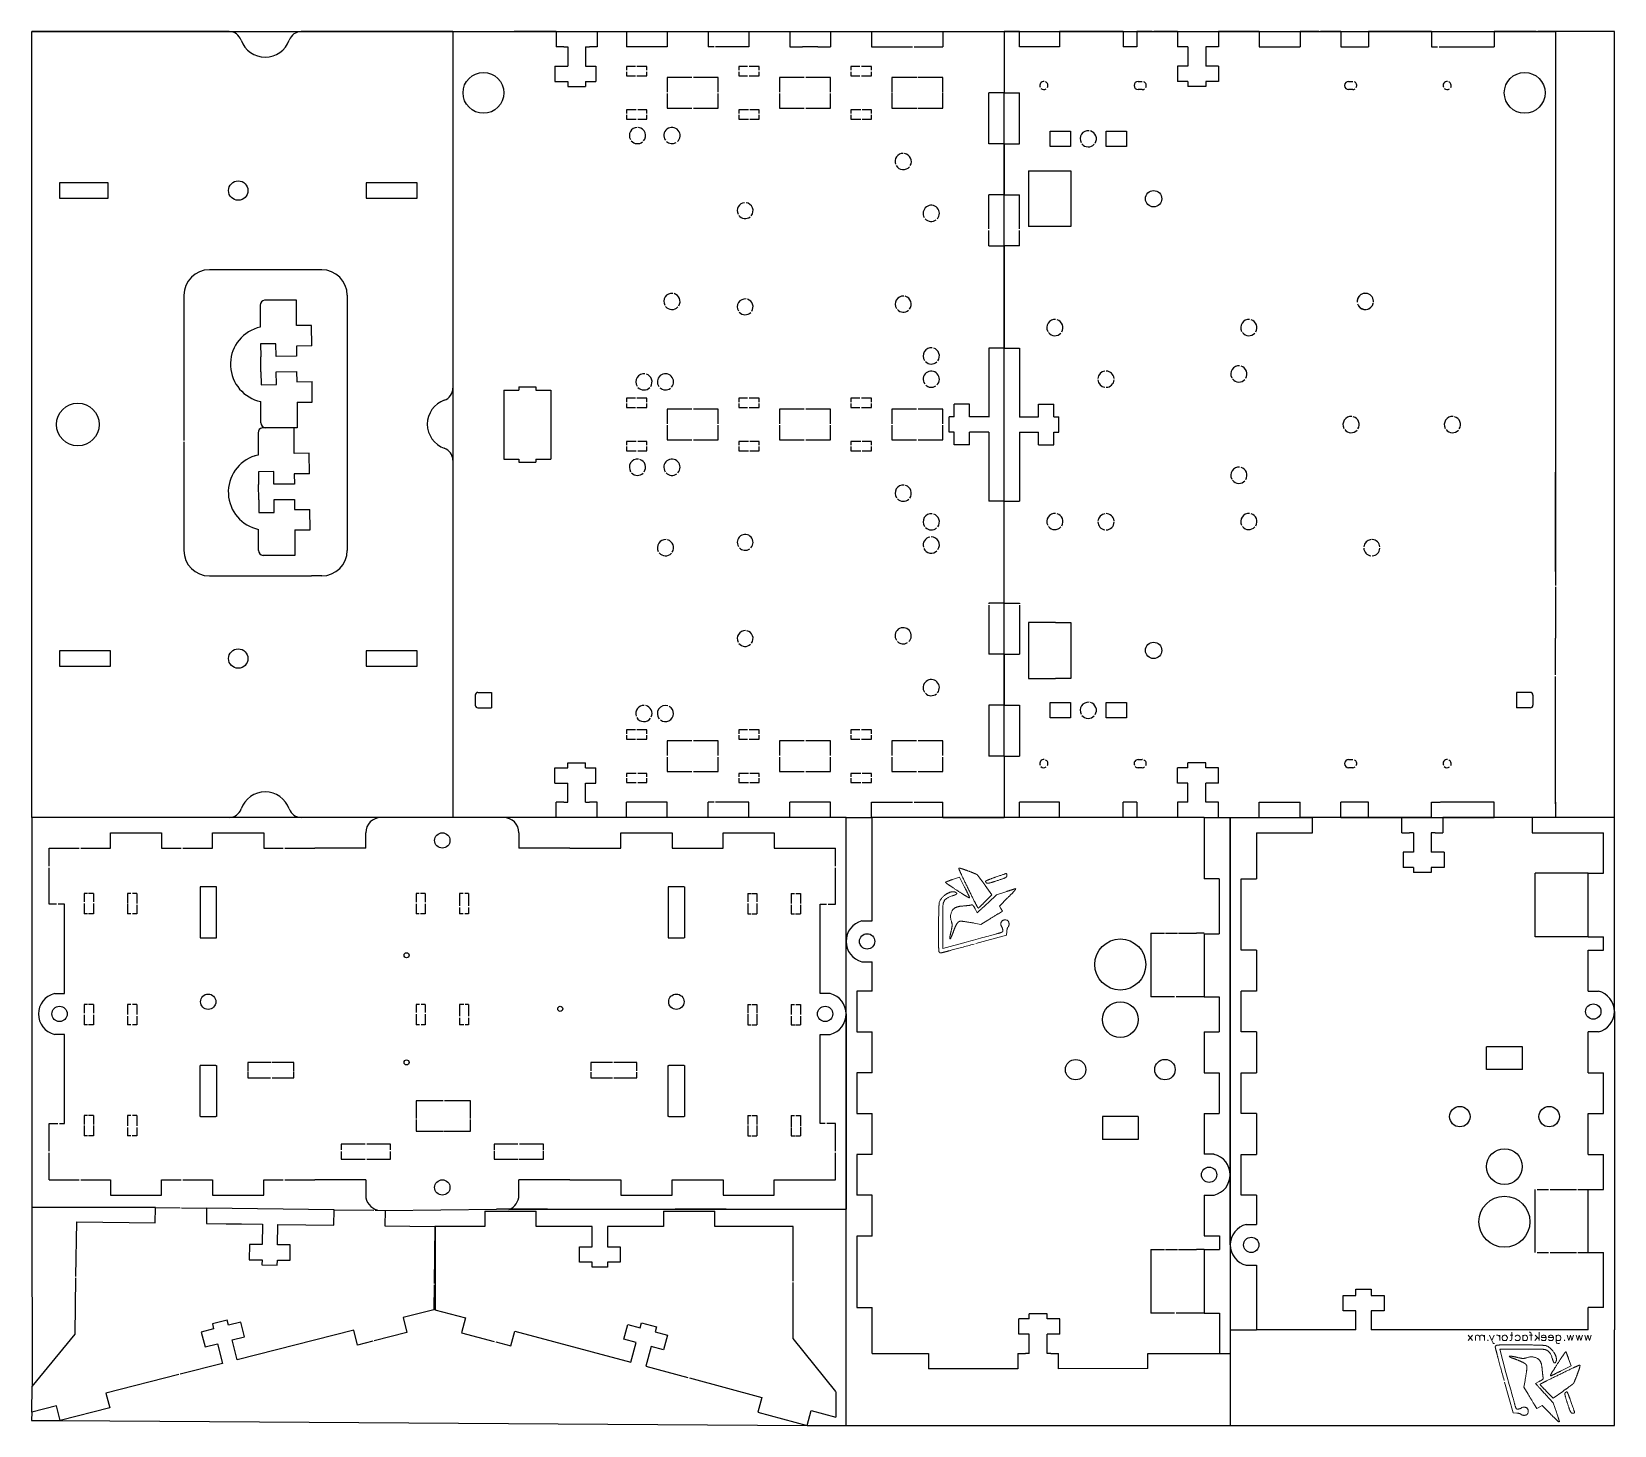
# Model space of a CAD drawing. Header units: centimetres. Extents: x 2205.7 to 2236.7, y 1451.5 to 1478.8.
import ezdxf

# ---------------------------------------------------------------- set-up
doc = ezdxf.new("R2010")
doc.units = ezdxf.units.CM
doc.linetypes.add('PHANTOM2', pattern=[1.25, 0.625, -0.125, 0.125, -0.125, 0.125, -0.125])
doc.layers.add('grabado-tenue', color=7, linetype='PHANTOM2', lineweight=0, true_color=0xc8b188)

msp = doc.modelspace()

# ---------------------------------------------------------------- linework, layer by layer
for p, q in [((2209.534, 1478.786), (2205.666, 1478.786)), ((2205.666, 1477.771), (2205.666, 1478.786)), ((2213.916, 1478.786), (2210.948, 1478.786)), ((2215.942, 1478.786), (2215.116, 1478.786)), ((2215.942, 1478.786), (2215.942, 1478.486)), ((2216.742, 1478.786), (2216.742, 1478.486)), ((2227.05, 1478.786), (2225.802, 1478.786)), ((2225.802, 1478.786), (2225.802, 1478.486)), ((2227.05, 1478.786), (2227.05, 1478.486)), ((2233.091, 1478.786), (2231.855, 1478.786)), ((2231.855, 1478.786), (2231.855, 1478.486)), ((2233.091, 1478.786), (2233.091, 1478.486)), ((2236.672, 1478.786), (2235.516, 1478.786)), ((2236.672, 1463.385), (2236.672, 1478.786)), ((2216.092, 1478.486), (2216.167, 1478.486)), ((2216.516, 1478.486), (2216.592, 1478.486)), ((2221.066, 1478.486), (2220.766, 1478.486)), ((2233.091, 1478.486), (2233.209, 1478.486)), ((2224.716, 1476.586), (2224.716, 1477.586)), ((2224.716, 1475.586), (2224.716, 1476.586)), ((2224.716, 1474.586), (2224.716, 1475.586)), ((2224.416, 1474.586), (2224.716, 1474.586)), ((2224.716, 1474.586), (2224.716, 1472.586)), ((2225.016, 1474.586), (2224.716, 1474.586)), ((2224.716, 1472.586), (2224.716, 1474.586)), ((2210.851, 1473.524), (2210.226, 1473.524)), ((2210.851, 1473.024), (2210.851, 1473.524)), ((2210.14, 1473.425), (2210.14, 1472.993)), ((2213.916, 1472.968), (2213.916, 1471.798)), ((2224.416, 1472.586), (2224.416, 1471.236)), ((2224.716, 1469.586), (2224.716, 1472.586)), ((2225.016, 1472.586), (2225.016, 1471.236)), ((2210.153, 1471.123), (2210.153, 1471.537)), ((2210.863, 1471.524), (2210.863, 1471.024)), ((2210.809, 1471.02), (2210.185, 1471.02)), ((2210.863, 1471.024), (2210.239, 1471.024)), ((2210.809, 1470.52), (2210.809, 1471.02)), ((2205.666, 1464.795), (2205.666, 1470.753)), ((2210.099, 1470.921), (2210.099, 1470.489)), ((2224.416, 1470.936), (2224.416, 1469.586)), ((2225.016, 1470.936), (2225.016, 1469.586)), ((2235.516, 1468.205), (2235.516, 1470.156)), ((2224.716, 1467.586), (2224.716, 1469.586)), ((2224.716, 1467.586), (2224.716, 1469.586)), ((2210.111, 1468.618), (2210.111, 1469.033)), ((2210.821, 1469.02), (2210.821, 1468.52)), ((2210.821, 1468.52), (2210.197, 1468.52)), ((2224.716, 1467.586), (2224.416, 1467.586)), ((2224.716, 1467.586), (2225.016, 1467.586)), ((2224.716, 1466.586), (2224.716, 1467.586)), ((2224.716, 1465.586), (2224.716, 1466.586)), ((2224.716, 1464.586), (2224.716, 1465.586)), ((2215.942, 1463.386), (2215.942, 1463.686)), ((2216.092, 1463.686), (2216.167, 1463.686)), ((2216.516, 1463.686), (2216.592, 1463.686)), ((2216.742, 1463.386), (2216.742, 1463.686)), ((2221.316, 1463.686), (2220.516, 1463.686)), ((2225.802, 1463.386), (2225.802, 1463.686)), ((2227.05, 1463.386), (2227.05, 1463.686)), ((2227.316, 1463.686), (2227.316, 1463.386)), ((2228.116, 1463.686), (2228.116, 1463.386)), ((2231.855, 1463.686), (2231.316, 1463.686)), ((2231.855, 1463.386), (2231.855, 1463.686)), ((2233.091, 1463.386), (2233.091, 1463.686)), ((2233.091, 1463.686), (2233.209, 1463.686)), ((2233.209, 1463.686), (2233.259, 1463.686)), ((2234.316, 1463.686), (2233.269, 1463.686)), ((2234.316, 1463.386), (2234.316, 1463.686)), ((2209.534, 1463.386), (2205.666, 1463.386)), ((2212.51, 1463.386), (2205.666, 1463.386)), ((2205.666, 1463.386), (2205.666, 1455.743)), ((2213.916, 1463.386), (2210.948, 1463.386)), ((2221.622, 1463.386), (2214.91, 1463.386)), ((2221.622, 1460.96), (2221.622, 1463.386)), ((2221.622, 1463.386), (2222.135, 1463.386)), ((2221.622, 1459.536), (2221.622, 1463.386)), ((2228.633, 1463.385), (2222.133, 1463.384)), ((2222.133, 1461.359), (2222.133, 1463.384)), ((2228.633, 1463.385), (2228.633, 1462.185)), ((2228.635, 1463.385), (2229.147, 1463.385)), ((2229.147, 1463.385), (2229.147, 1456.385)), ((2229.147, 1455.011), (2229.147, 1463.385)), ((2229.147, 1463.385), (2230.705, 1463.385)), ((2230.705, 1463.385), (2230.76, 1463.385)), ((2231.86, 1463.385), (2230.76, 1463.385)), ((2232.51, 1463.384), (2230.76, 1463.384)), ((2230.76, 1463.084), (2230.76, 1463.384)), ((2231.316, 1463.386), (2231.855, 1463.386)), ((2233.091, 1463.386), (2231.855, 1463.386)), ((2231.86, 1463.385), (2232.51, 1463.385)), ((2232.51, 1463.385), (2233.31, 1463.385)), ((2232.51, 1463.084), (2232.51, 1463.384)), ((2233.091, 1463.386), (2234.316, 1463.386)), ((2233.96, 1463.385), (2233.31, 1463.385)), ((2233.31, 1463.384), (2233.31, 1463.084)), ((2235.06, 1463.384), (2233.31, 1463.384)), ((2235.06, 1463.385), (2233.96, 1463.385)), ((2234.756, 1463.386), (2234.316, 1463.386)), ((2236.672, 1463.385), (2235.06, 1463.385)), ((2236.672, 1459.585), (2236.672, 1463.385)), ((2229.66, 1463.084), (2229.66, 1462.184)), ((2232.736, 1463.084), (2232.66, 1463.084)), ((2233.16, 1463.084), (2233.085, 1463.084)), ((2235.06, 1463.084), (2236.461, 1463.083)), ((2236.461, 1462.298), (2236.461, 1463.083)), ((2212.21, 1462.786), (2211.21, 1462.786)), ((2216.21, 1462.786), (2215.21, 1462.786)), ((2228.799, 1462.185), (2228.769, 1462.185)), ((2228.933, 1462.185), (2228.933, 1461.108)), ((2229.36, 1460.784), (2229.36, 1462.184)), ((2236.161, 1462.298), (2235.121, 1462.298)), ((2235.121, 1461.05), (2235.121, 1462.298)), ((2236.16, 1462.298), (2236.161, 1462.298)), ((2236.161, 1462.298), (2236.161, 1462.298)), ((2236.161, 1462.298), (2236.461, 1462.298)), ((2236.161, 1461.049), (2236.161, 1462.298)), ((2221.932, 1461.358), (2222.133, 1461.359)), ((2227.593, 1461.12), (2227.593, 1459.872)), ((2227.594, 1461.12), (2227.86, 1461.12)), ((2227.88, 1461.12), (2228.114, 1461.12)), ((2228.134, 1461.12), (2228.486, 1461.12)), ((2228.634, 1461.12), (2228.486, 1461.12)), ((2228.633, 1461.108), (2228.933, 1461.108)), ((2228.633, 1461.108), (2228.633, 1459.872)), ((2221.622, 1452.586), (2221.622, 1460.96)), ((2229.66, 1460.784), (2229.66, 1459.984)), ((2236.16, 1459.983), (2236.161, 1460.783)), ((2236.16, 1460.783), (2236.46, 1460.783)), ((2236.161, 1461.049), (2236.161, 1461.049)), ((2236.161, 1461.049), (2236.161, 1461.049)), ((2236.161, 1461.049), (2236.461, 1461.049)), ((2236.46, 1460.783), (2236.461, 1461.049)), ((2221.932, 1460.558), (2222.133, 1460.559)), ((2222.133, 1459.984), (2222.133, 1460.559)), ((2206.11, 1459.936), (2206.31, 1459.936)), ((2221.833, 1459.984), (2221.833, 1459.184)), ((2228.633, 1459.872), (2228.933, 1459.872)), ((2228.933, 1459.872), (2228.933, 1459.185)), ((2229.66, 1459.984), (2229.36, 1459.984)), ((2229.36, 1459.184), (2229.36, 1459.984)), ((2236.672, 1459.585), (2236.672, 1453.345)), ((2221.622, 1459.536), (2221.622, 1455.708)), ((2222.133, 1458.384), (2222.133, 1459.184)), ((2228.633, 1459.185), (2228.633, 1458.385)), ((2228.633, 1459.185), (2228.933, 1459.185)), ((2229.66, 1459.184), (2229.36, 1459.184)), ((2229.66, 1459.184), (2229.66, 1458.384)), ((2236.16, 1458.383), (2236.16, 1459.183)), ((2221.833, 1458.384), (2221.833, 1457.584)), ((2228.633, 1458.385), (2228.933, 1458.385)), ((2228.933, 1458.385), (2228.933, 1457.585)), ((2229.36, 1457.584), (2229.36, 1458.384)), ((2236.16, 1458.383), (2236.46, 1458.383)), ((2236.46, 1457.583), (2236.46, 1458.383)), ((2222.133, 1456.784), (2222.133, 1457.584)), ((2228.633, 1457.585), (2228.633, 1456.785)), ((2228.633, 1457.585), (2228.933, 1457.585)), ((2229.66, 1457.584), (2229.659, 1456.784)), ((2236.16, 1456.783), (2236.16, 1457.583)), ((2236.16, 1457.583), (2236.46, 1457.583)), ((2222.133, 1456.784), (2221.833, 1456.784)), ((2221.833, 1456.784), (2221.833, 1455.984)), ((2229.359, 1455.984), (2229.359, 1456.784)), ((2236.16, 1456.783), (2236.46, 1456.783)), ((2236.46, 1456.096), (2236.46, 1456.783)), ((2212.21, 1456.286), (2211.21, 1456.286)), ((2216.21, 1456.286), (2215.21, 1456.286)), ((2229.147, 1456.385), (2229.147, 1452.585)), ((2222.133, 1455.984), (2221.833, 1455.984)), ((2222.133, 1455.184), (2222.133, 1455.984)), ((2228.634, 1455.985), (2228.634, 1455.185)), ((2229.659, 1455.984), (2229.659, 1455.41)), ((2235.12, 1454.861), (2235.12, 1456.096)), ((2236.159, 1454.86), (2236.16, 1456.096)), ((2236.16, 1456.096), (2236.46, 1456.096)), ((2208.091, 1455.743), (2205.666, 1455.743)), ((2205.666, 1455.743), (2205.673, 1452.235)), ((2211.59, 1455.699), (2209.091, 1455.731)), ((2212.59, 1455.686), (2214.772, 1455.708)), ((2214.546, 1455.673), (2215.546, 1455.673)), ((2215.772, 1455.708), (2214.772, 1455.708)), ((2215.023, 1455.708), (2221.622, 1455.708)), ((2218.046, 1455.673), (2219.046, 1455.673)), ((2219.272, 1455.708), (2218.272, 1455.708)), ((2221.622, 1451.474), (2221.622, 1455.708)), ((2209.477, 1455.426), (2209.777, 1455.422)), ((2209.777, 1455.422), (2210.187, 1455.417)), ((2210.487, 1455.413), (2211.587, 1455.399)), ((2213.576, 1453.736), (2213.576, 1455.371)), ((2216.646, 1455.373), (2215.546, 1455.373)), ((2217.356, 1455.373), (2216.946, 1455.373)), ((2217.656, 1455.373), (2217.356, 1455.373)), ((2229.459, 1455.41), (2229.659, 1455.41)), ((2221.833, 1455.184), (2221.833, 1453.784)), ((2227.594, 1454.919), (2227.594, 1453.671)), ((2227.594, 1454.919), (2227.861, 1454.919)), ((2227.881, 1454.919), (2228.114, 1454.919)), ((2228.134, 1454.919), (2228.486, 1454.919)), ((2228.634, 1454.919), (2228.486, 1454.919)), ((2228.633, 1455.185), (2228.934, 1455.185)), ((2228.634, 1454.919), (2228.634, 1454.919)), ((2228.634, 1454.919), (2228.634, 1454.919)), ((2228.634, 1454.919), (2228.934, 1454.919)), ((2228.634, 1454.919), (2228.634, 1453.671)), ((2228.934, 1455.185), (2228.934, 1454.919)), ((2229.147, 1455.011), (2229.147, 1453.345)), ((2229.459, 1454.61), (2229.659, 1454.61)), ((2229.659, 1454.61), (2229.659, 1453.345)), ((2236.159, 1454.86), (2236.459, 1454.86)), ((2236.459, 1453.783), (2236.459, 1454.86)), ((2222.133, 1452.884), (2222.133, 1453.784)), ((2228.633, 1453.671), (2228.634, 1453.671)), ((2228.634, 1453.671), (2228.634, 1453.671)), ((2228.634, 1453.671), (2228.934, 1453.671)), ((2228.934, 1453.671), (2228.934, 1452.885)), ((2231.61, 1453.72), (2231.36, 1453.72)), ((2232.16, 1453.72), (2231.91, 1453.72)), ((2236.159, 1453.344), (2236.159, 1453.783)), ((2236.326, 1453.783), (2236.296, 1453.783)), ((2229.147, 1453.345), (2229.659, 1453.345)), ((2231.61, 1453.345), (2229.659, 1453.345)), ((2236.159, 1453.344), (2231.91, 1453.345)), ((2236.672, 1451.474), (2236.672, 1453.345)), ((2223.233, 1452.884), (2223.233, 1452.584)), ((2224.983, 1452.884), (2224.983, 1452.584)), ((2225.209, 1452.884), (2225.133, 1452.884)), ((2225.633, 1452.884), (2225.558, 1452.884)), ((2225.783, 1452.584), (2225.783, 1452.884)), ((2227.533, 1452.885), (2228.934, 1452.885)), ((2228.934, 1452.885), (2229.147, 1452.885)), ((2224.983, 1452.584), (2223.233, 1452.584)), ((2227.533, 1452.585), (2225.783, 1452.584)), ((2229.147, 1452.585), (2229.147, 1451.474)), ((2205.666, 1451.735), (2205.664, 1451.568)), ((2205.664, 1451.568), (2206.225, 1451.568)), ((2206.225, 1451.568), (2220.858, 1451.474)), ((2220.858, 1451.474), (2221.428, 1451.474)), ((2221.428, 1451.474), (2221.622, 1451.474)), ((2221.622, 1451.474), (2236.672, 1451.474))]:
    msp.add_line(p, q)
at = {"color": 7, "linetype": 'Continuous', "lineweight": 25}
for p, q in [((2213.916, 1478.786), (2213.916, 1463.386)), ((2213.916, 1478.786), (2213.916, 1478.786)), ((2213.916, 1478.786), (2215.116, 1478.786)), ((2216.742, 1478.786), (2217.316, 1478.786)), ((2217.316, 1478.786), (2217.316, 1478.486)), ((2218.116, 1478.786), (2218.116, 1478.486)), ((2218.116, 1478.786), (2218.916, 1478.786)), ((2218.916, 1478.786), (2218.916, 1478.486)), ((2219.716, 1478.786), (2219.716, 1478.486)), ((2219.716, 1478.786), (2220.516, 1478.786)), ((2220.516, 1478.786), (2220.516, 1478.486)), ((2221.316, 1478.786), (2221.316, 1478.486)), ((2221.316, 1478.786), (2222.116, 1478.786)), ((2222.116, 1478.786), (2222.116, 1478.486)), ((2223.516, 1478.786), (2223.516, 1478.486)), ((2223.516, 1478.786), (2224.716, 1478.786)), ((2224.716, 1478.786), (2224.716, 1477.586)), ((2225.016, 1478.786), (2224.716, 1478.786)), ((2225.016, 1478.486), (2225.016, 1478.786)), ((2227.62, 1478.786), (2227.316, 1478.786)), ((2227.316, 1478.786), (2227.316, 1478.486)), ((2228.116, 1478.786), (2227.65, 1478.786)), ((2228.116, 1478.786), (2228.116, 1478.486)), ((2229.716, 1478.786), (2228.916, 1478.786)), ((2228.916, 1478.786), (2228.916, 1478.486)), ((2229.716, 1478.786), (2229.716, 1478.486)), ((2230.882, 1478.786), (2230.516, 1478.786)), ((2230.516, 1478.786), (2230.516, 1478.486)), ((2231.316, 1478.786), (2230.912, 1478.786)), ((2231.316, 1478.786), (2231.316, 1478.486)), ((2235.14, 1478.786), (2234.316, 1478.786)), ((2234.316, 1478.786), (2234.316, 1478.486)), ((2235.516, 1478.786), (2235.17, 1478.786)), ((2235.516, 1478.786), (2235.516, 1467.935)), ((2216.092, 1478.486), (2215.942, 1478.486)), ((2216.167, 1478.486), (2216.167, 1478.111)), ((2216.516, 1478.486), (2216.516, 1478.111)), ((2216.742, 1478.486), (2216.592, 1478.486)), ((2218.116, 1478.486), (2217.316, 1478.486)), ((2219.034, 1478.486), (2218.916, 1478.486)), ((2219.716, 1478.486), (2219.064, 1478.486)), ((2220.516, 1478.486), (2220.766, 1478.486)), ((2221.066, 1478.486), (2221.316, 1478.486)), ((2222.116, 1478.486), (2222.922, 1478.486)), ((2222.952, 1478.486), (2223.516, 1478.486)), ((2225.802, 1478.486), (2225.016, 1478.486)), ((2227.316, 1478.486), (2227.05, 1478.486)), ((2228.317, 1478.486), (2228.116, 1478.486)), ((2228.317, 1478.486), (2228.317, 1478.111)), ((2228.916, 1478.486), (2228.667, 1478.486)), ((2228.667, 1478.486), (2228.667, 1478.111)), ((2229.716, 1478.486), (2230.516, 1478.486)), ((2231.316, 1478.486), (2231.855, 1478.486)), ((2233.239, 1478.486), (2234.316, 1478.486)), ((2228.116, 1478.111), (2228.116, 1477.811)), ((2228.317, 1478.111), (2228.116, 1478.111)), ((2228.916, 1478.111), (2228.667, 1478.111)), ((2228.916, 1478.111), (2228.916, 1477.811)), ((2205.666, 1470.753), (2205.666, 1477.771)), ((2224.716, 1477.586), (2224.416, 1477.586)), ((2224.416, 1476.586), (2224.416, 1477.586)), ((2224.716, 1477.586), (2225.016, 1477.586)), ((2225.016, 1476.586), (2225.016, 1477.586)), ((2228.317, 1477.811), (2228.116, 1477.811)), ((2228.317, 1477.811), (2228.317, 1477.713)), ((2228.667, 1477.713), (2228.317, 1477.713)), ((2228.916, 1477.811), (2228.667, 1477.811)), ((2228.667, 1477.811), (2228.667, 1477.713)), ((2224.716, 1476.586), (2224.416, 1476.586)), ((2224.716, 1476.586), (2224.716, 1475.586)), ((2224.716, 1476.586), (2225.016, 1476.586)), ((2224.716, 1475.586), (2224.416, 1475.586)), ((2224.416, 1474.921), (2224.416, 1475.586)), ((2224.716, 1475.586), (2225.016, 1475.586)), ((2225.016, 1474.921), (2225.016, 1475.586)), ((2224.416, 1474.586), (2224.416, 1474.891)), ((2225.016, 1474.586), (2225.016, 1474.891)), ((2224.716, 1472.586), (2224.416, 1472.586)), ((2224.716, 1472.586), (2225.016, 1472.586)), ((2224.416, 1471.586), (2224.416, 1471.233)), ((2225.016, 1471.586), (2225.016, 1471.233)), ((2224.416, 1471.236), (2224.041, 1471.236)), ((2225.016, 1471.236), (2225.391, 1471.236)), ((2224.416, 1470.936), (2224.041, 1470.936)), ((2224.416, 1470.936), (2224.416, 1470.586)), ((2225.016, 1470.936), (2225.016, 1470.586)), ((2225.016, 1470.936), (2225.391, 1470.936)), ((2224.716, 1469.586), (2224.416, 1469.586)), ((2224.716, 1469.586), (2225.016, 1469.586)), ((2224.416, 1467.586), (2224.416, 1467.574)), ((2224.416, 1467.544), (2224.416, 1466.586)), ((2225.016, 1467.586), (2225.016, 1467.574)), ((2225.016, 1467.544), (2225.016, 1466.586)), ((2224.716, 1466.586), (2224.416, 1466.586)), ((2224.716, 1466.586), (2224.716, 1465.586)), ((2224.716, 1466.586), (2225.016, 1466.586)), ((2224.716, 1465.586), (2224.416, 1465.586)), ((2224.416, 1465.586), (2224.416, 1464.586)), ((2224.716, 1465.586), (2225.016, 1465.586)), ((2225.016, 1465.586), (2225.016, 1464.586)), ((2235.516, 1464.46), (2235.516, 1465.276)), ((2235.516, 1464.43), (2235.516, 1465.246)), ((2205.666, 1463.386), (2205.666, 1464.795)), ((2224.716, 1464.586), (2224.416, 1464.586)), ((2224.716, 1464.586), (2224.716, 1463.386)), ((2224.716, 1464.586), (2225.016, 1464.586)), ((2228.116, 1464.061), (2228.116, 1464.361)), ((2228.317, 1464.361), (2228.116, 1464.361)), ((2228.317, 1464.361), (2228.317, 1464.459)), ((2228.667, 1464.459), (2228.317, 1464.459)), ((2228.667, 1464.361), (2228.667, 1464.459)), ((2228.916, 1464.361), (2228.667, 1464.361)), ((2228.916, 1464.061), (2228.916, 1464.361)), ((2235.516, 1463.915), (2235.516, 1464.43)), ((2235.516, 1463.885), (2235.516, 1464.4)), ((2216.167, 1463.686), (2216.167, 1464.061)), ((2216.516, 1463.686), (2216.516, 1464.061)), ((2228.317, 1464.061), (2228.116, 1464.061)), ((2228.317, 1463.686), (2228.317, 1464.061)), ((2228.667, 1463.686), (2228.667, 1464.061)), ((2228.916, 1464.061), (2228.667, 1464.061)), ((2235.516, 1463.686), (2235.516, 1463.885)), ((2216.092, 1463.686), (2215.942, 1463.686)), ((2216.742, 1463.686), (2216.592, 1463.686)), ((2218.116, 1463.686), (2217.316, 1463.686)), ((2217.316, 1463.386), (2217.316, 1463.686)), ((2218.116, 1463.386), (2218.116, 1463.686)), ((2219.034, 1463.686), (2218.916, 1463.686)), ((2218.916, 1463.386), (2218.916, 1463.686)), ((2219.716, 1463.686), (2219.064, 1463.686)), ((2219.716, 1463.386), (2219.716, 1463.686)), ((2220.516, 1463.386), (2220.516, 1463.686)), ((2221.316, 1463.386), (2221.316, 1463.686)), ((2222.116, 1463.686), (2222.922, 1463.686)), ((2222.116, 1463.386), (2222.116, 1463.686)), ((2222.952, 1463.686), (2223.516, 1463.686)), ((2223.516, 1463.386), (2223.516, 1463.686)), ((2225.016, 1463.386), (2225.016, 1463.686)), ((2225.802, 1463.686), (2225.016, 1463.686)), ((2227.316, 1463.686), (2227.05, 1463.686)), ((2228.317, 1463.686), (2228.116, 1463.686)), ((2228.916, 1463.686), (2228.667, 1463.686)), ((2228.916, 1463.386), (2228.916, 1463.686)), ((2229.716, 1463.386), (2229.716, 1463.686)), ((2229.716, 1463.686), (2230.516, 1463.686)), ((2230.516, 1463.386), (2230.516, 1463.686)), ((2231.316, 1463.386), (2231.316, 1463.686)), ((2235.516, 1463.656), (2235.516, 1463.855)), ((2235.516, 1463.686), (2235.516, 1463.386)), ((2214.91, 1463.386), (2212.51, 1463.386)), ((2223.516, 1463.386), (2224.716, 1463.386)), ((2230.841, 1463.386), (2230.516, 1463.386)), ((2231.316, 1463.386), (2230.871, 1463.386)), ((2235.1, 1463.386), (2234.756, 1463.386)), ((2235.06, 1463.384), (2235.06, 1463.084)), ((2235.516, 1463.386), (2235.13, 1463.386)), ((2207.21, 1462.786), (2207.21, 1463.086)), ((2207.21, 1463.086), (2208.21, 1463.086)), ((2208.21, 1463.086), (2208.21, 1462.786)), ((2209.21, 1462.786), (2209.21, 1463.086)), ((2209.21, 1463.086), (2210.21, 1463.086)), ((2210.21, 1463.086), (2210.21, 1462.786)), ((2212.21, 1462.786), (2212.21, 1463.086)), ((2215.21, 1463.086), (2215.21, 1462.786)), ((2217.21, 1462.786), (2217.21, 1463.086)), ((2217.21, 1463.086), (2218.21, 1463.086)), ((2218.21, 1463.086), (2218.21, 1462.786)), ((2219.21, 1462.786), (2219.21, 1463.086)), ((2219.21, 1463.086), (2220.21, 1463.086)), ((2220.21, 1463.086), (2220.21, 1462.786)), ((2229.66, 1463.084), (2230.76, 1463.084)), ((2232.51, 1463.084), (2232.66, 1463.084)), ((2232.736, 1463.084), (2232.736, 1462.709)), ((2233.085, 1463.084), (2233.085, 1462.709)), ((2233.16, 1463.084), (2233.31, 1463.084)), ((2206.01, 1462.432), (2206.01, 1462.786)), ((2206.01, 1462.786), (2206.598, 1462.786)), ((2206.628, 1462.786), (2207.21, 1462.786)), ((2208.21, 1462.786), (2208.593, 1462.786)), ((2208.623, 1462.786), (2209.21, 1462.786)), ((2210.21, 1462.786), (2210.593, 1462.786)), ((2210.623, 1462.786), (2211.21, 1462.786)), ((2216.21, 1462.786), (2217.21, 1462.786)), ((2218.21, 1462.786), (2219.21, 1462.786)), ((2220.21, 1462.786), (2221.41, 1462.786)), ((2221.41, 1462.432), (2221.41, 1462.786)), ((2232.535, 1462.709), (2232.535, 1462.409)), ((2232.736, 1462.709), (2232.535, 1462.709)), ((2233.335, 1462.709), (2233.085, 1462.709)), ((2233.335, 1462.709), (2233.335, 1462.409)), ((2206.01, 1461.686), (2206.01, 1462.402)), ((2221.41, 1461.686), (2221.41, 1462.402)), ((2232.736, 1462.409), (2232.535, 1462.409)), ((2232.736, 1462.409), (2232.736, 1462.311)), ((2233.335, 1462.409), (2233.085, 1462.409)), ((2233.085, 1462.409), (2233.085, 1462.311)), ((2228.769, 1462.185), (2228.633, 1462.185)), ((2228.933, 1462.185), (2228.799, 1462.185)), ((2229.36, 1462.184), (2229.66, 1462.184)), ((2233.085, 1462.311), (2232.736, 1462.311)), ((2206.152, 1461.686), (2206.01, 1461.686)), ((2206.31, 1461.686), (2206.182, 1461.686)), ((2206.31, 1460.586), (2206.31, 1461.686)), ((2221.11, 1460.586), (2221.11, 1461.686)), ((2221.11, 1461.686), (2221.238, 1461.686)), ((2221.268, 1461.686), (2221.41, 1461.686)), ((2229.66, 1460.784), (2229.36, 1460.784)), ((2236.161, 1460.783), (2236.16, 1460.783)), ((2206.31, 1459.936), (2206.31, 1460.736)), ((2221.11, 1459.936), (2221.11, 1460.736)), ((2221.31, 1459.936), (2221.11, 1459.936)), ((2222.133, 1459.984), (2221.833, 1459.984)), ((2228.055, 1459.872), (2227.593, 1459.872)), ((2228.633, 1459.872), (2228.085, 1459.872)), ((2236.16, 1459.983), (2236.36, 1459.983)), ((2206.31, 1459.136), (2206.11, 1459.136)), ((2206.31, 1458.336), (2206.31, 1459.136)), ((2221.11, 1459.136), (2221.31, 1459.136)), ((2221.11, 1458.336), (2221.11, 1459.136)), ((2221.833, 1459.184), (2222.133, 1459.184)), ((2228.633, 1459.185), (2228.633, 1459.185)), ((2236.36, 1459.183), (2236.16, 1459.183)), ((2206.31, 1457.386), (2206.31, 1458.486)), ((2221.11, 1457.386), (2221.11, 1458.486)), ((2222.133, 1458.384), (2221.833, 1458.384)), ((2228.633, 1458.385), (2228.633, 1458.385)), ((2229.36, 1458.384), (2229.66, 1458.384)), ((2236.16, 1458.383), (2236.16, 1458.383)), ((2206.01, 1456.844), (2206.01, 1457.386)), ((2206.01, 1457.386), (2206.177, 1457.386)), ((2206.207, 1457.386), (2206.31, 1457.386)), ((2221.212, 1457.386), (2221.11, 1457.386)), ((2221.41, 1457.386), (2221.242, 1457.386)), ((2221.41, 1456.844), (2221.41, 1457.386)), ((2221.833, 1457.584), (2222.133, 1457.584)), ((2228.633, 1457.585), (2228.633, 1457.585)), ((2229.66, 1457.584), (2229.36, 1457.584)), ((2236.16, 1457.583), (2236.16, 1457.583)), ((2206.01, 1456.286), (2206.01, 1456.815)), ((2221.41, 1456.286), (2221.41, 1456.815)), ((2228.833, 1456.785), (2228.633, 1456.785)), ((2229.359, 1456.784), (2229.659, 1456.784)), ((2236.159, 1456.783), (2236.16, 1456.783)), ((2206.01, 1456.286), (2206.598, 1456.286)), ((2206.628, 1456.286), (2207.21, 1456.286)), ((2207.21, 1456.286), (2207.21, 1455.986)), ((2208.21, 1455.986), (2208.21, 1456.286)), ((2208.21, 1456.286), (2208.593, 1456.286)), ((2208.623, 1456.286), (2209.21, 1456.286)), ((2209.21, 1456.286), (2209.21, 1455.986)), ((2210.21, 1455.986), (2210.21, 1456.286)), ((2210.21, 1456.286), (2210.593, 1456.286)), ((2210.623, 1456.286), (2211.21, 1456.286)), ((2212.21, 1456.286), (2212.21, 1455.986)), ((2215.21, 1455.986), (2215.21, 1456.286)), ((2216.21, 1456.286), (2217.21, 1456.286)), ((2217.21, 1456.286), (2217.21, 1455.986)), ((2218.21, 1456.286), (2219.21, 1456.286)), ((2218.21, 1455.986), (2218.21, 1456.286)), ((2219.21, 1456.286), (2219.21, 1455.986)), ((2220.21, 1455.986), (2220.21, 1456.286)), ((2220.21, 1456.286), (2221.41, 1456.286)), ((2207.21, 1455.986), (2208.21, 1455.986)), ((2209.21, 1455.986), (2210.21, 1455.986)), ((2217.21, 1455.986), (2218.21, 1455.986)), ((2219.21, 1455.986), (2220.21, 1455.986)), ((2228.633, 1455.985), (2228.833, 1455.985)), ((2229.659, 1455.984), (2229.359, 1455.984)), ((2235.161, 1456.096), (2235.385, 1456.096)), ((2235.415, 1456.096), (2235.93, 1456.096)), ((2235.96, 1456.096), (2236.16, 1456.096)), ((2208.087, 1455.444), (2208.091, 1455.743)), ((2208.091, 1455.743), (2208.571, 1455.737)), ((2208.598, 1455.737), (2209.091, 1455.731)), ((2209.091, 1455.731), (2209.087, 1455.431)), ((2211.587, 1455.399), (2211.59, 1455.699)), ((2211.59, 1455.699), (2212.368, 1455.689)), ((2212.395, 1455.688), (2212.59, 1455.686)), ((2212.59, 1455.686), (2212.587, 1455.386)), ((2214.546, 1455.673), (2214.546, 1455.373)), ((2215.546, 1455.373), (2215.546, 1455.673)), ((2218.046, 1455.673), (2218.046, 1455.373)), ((2219.046, 1455.373), (2219.046, 1455.673)), ((2206.533, 1454.392), (2206.547, 1455.463)), ((2206.547, 1455.463), (2208.087, 1455.444)), ((2209.087, 1455.431), (2209.477, 1455.426)), ((2210.187, 1455.417), (2210.182, 1455.017)), ((2210.482, 1455.013), (2210.487, 1455.413)), ((2212.587, 1455.386), (2213.566, 1455.373)), ((2213.566, 1455.373), (2213.552, 1454.254)), ((2213.566, 1455.373), (2213.552, 1454.254)), ((2214.546, 1455.373), (2213.566, 1455.373)), ((2216.646, 1454.973), (2216.646, 1455.373)), ((2216.946, 1455.373), (2216.946, 1454.973)), ((2218.046, 1455.373), (2217.656, 1455.373)), ((2220.586, 1455.373), (2219.046, 1455.373)), ((2220.586, 1454.302), (2220.586, 1455.373)), ((2209.932, 1455.02), (2209.928, 1454.72)), ((2210.182, 1455.017), (2209.932, 1455.02)), ((2210.732, 1455.01), (2210.482, 1455.013)), ((2210.728, 1454.71), (2210.732, 1455.01)), ((2216.396, 1454.973), (2216.646, 1454.973)), ((2216.396, 1454.673), (2216.396, 1454.973)), ((2216.946, 1454.973), (2217.196, 1454.973)), ((2217.196, 1454.973), (2217.196, 1454.673)), ((2222.133, 1455.184), (2221.833, 1455.184)), ((2228.634, 1455.185), (2228.633, 1455.185)), ((2209.928, 1454.72), (2210.178, 1454.717)), ((2210.178, 1454.717), (2210.176, 1454.617)), ((2210.176, 1454.617), (2210.476, 1454.613)), ((2210.476, 1454.613), (2210.478, 1454.713)), ((2210.478, 1454.713), (2210.728, 1454.71)), ((2216.646, 1454.673), (2216.396, 1454.673)), ((2216.646, 1454.573), (2216.646, 1454.673)), ((2216.946, 1454.673), (2216.946, 1454.573)), ((2217.196, 1454.673), (2216.946, 1454.673)), ((2235.16, 1454.861), (2235.385, 1454.861)), ((2235.415, 1454.861), (2235.929, 1454.861)), ((2235.959, 1454.861), (2236.159, 1454.86)), ((2206.519, 1453.263), (2206.533, 1454.363)), ((2216.946, 1454.573), (2216.646, 1454.573)), ((2220.586, 1453.173), (2220.586, 1454.273)), ((2213.552, 1454.226), (2213.545, 1453.738)), ((2213.552, 1454.226), (2213.545, 1453.738)), ((2231.36, 1453.72), (2231.36, 1454.02)), ((2231.36, 1454.02), (2231.61, 1454.02)), ((2231.61, 1454.02), (2231.61, 1454.145)), ((2231.61, 1454.145), (2231.91, 1454.145)), ((2231.91, 1454.145), (2231.91, 1454.02)), ((2231.91, 1454.02), (2232.16, 1454.02)), ((2232.16, 1454.02), (2232.16, 1453.72)), ((2213.545, 1453.738), (2212.944, 1453.585)), ((2213.566, 1453.738), (2214.166, 1453.578)), ((2221.833, 1453.784), (2222.133, 1453.784)), ((2225.558, 1453.657), (2225.209, 1453.657)), ((2225.209, 1453.559), (2225.209, 1453.657)), ((2225.558, 1453.559), (2225.558, 1453.657)), ((2228.055, 1453.671), (2227.593, 1453.671)), ((2228.633, 1453.671), (2228.085, 1453.671)), ((2231.61, 1453.345), (2231.61, 1453.72)), ((2231.91, 1453.72), (2231.91, 1453.345)), ((2236.296, 1453.783), (2236.159, 1453.783)), ((2236.459, 1453.783), (2236.326, 1453.783)), ((2209.23, 1453.363), (2208.987, 1453.302)), ((2209.496, 1453.534), (2209.205, 1453.46)), ((2209.205, 1453.46), (2209.23, 1453.363)), ((2209.52, 1453.437), (2209.496, 1453.534)), ((2209.763, 1453.499), (2209.52, 1453.437)), ((2211.975, 1453.339), (2209.693, 1452.759)), ((2209.837, 1453.208), (2209.763, 1453.499)), ((2212.049, 1453.048), (2211.975, 1453.339)), ((2212.944, 1453.585), (2213.018, 1453.295)), ((2214.166, 1453.578), (2214.088, 1453.288)), ((2217.268, 1453.16), (2217.346, 1453.45)), ((2217.346, 1453.45), (2217.587, 1453.385)), ((2217.587, 1453.385), (2217.613, 1453.482)), ((2217.613, 1453.482), (2217.903, 1453.404)), ((2217.903, 1453.404), (2217.877, 1453.308)), ((2225.209, 1453.559), (2225.008, 1453.559)), ((2225.008, 1453.259), (2225.008, 1453.559)), ((2225.808, 1453.56), (2225.558, 1453.559)), ((2225.808, 1453.26), (2225.808, 1453.56)), ((2205.673, 1452.235), (2206.519, 1453.263)), ((2208.987, 1453.302), (2209.061, 1453.011)), ((2209.061, 1453.011), (2209.304, 1453.073)), ((2209.304, 1453.073), (2209.402, 1452.685)), ((2209.594, 1453.147), (2209.837, 1453.208)), ((2209.693, 1452.759), (2209.594, 1453.147)), ((2212.348, 1453.124), (2212.049, 1453.048)), ((2213.018, 1453.295), (2212.377, 1453.132)), ((2214.088, 1453.288), (2214.727, 1453.117)), ((2214.756, 1453.109), (2215.054, 1453.029)), ((2215.054, 1453.029), (2215.132, 1453.319)), ((2215.132, 1453.319), (2217.406, 1452.709)), ((2217.51, 1453.096), (2217.268, 1453.16)), ((2217.406, 1452.709), (2217.51, 1453.096)), ((2217.877, 1453.308), (2218.119, 1453.243)), ((2218.119, 1453.243), (2218.041, 1452.953)), ((2221.419, 1452.134), (2220.586, 1453.173)), ((2225.209, 1453.259), (2225.008, 1453.259)), ((2225.209, 1452.884), (2225.209, 1453.259)), ((2225.808, 1453.26), (2225.558, 1453.259)), ((2225.558, 1452.884), (2225.558, 1453.259)), ((2217.799, 1453.018), (2217.696, 1452.632)), ((2218.041, 1452.953), (2217.799, 1453.018)), ((2222.133, 1452.884), (2223.233, 1452.884)), ((2224.983, 1452.884), (2225.133, 1452.884)), ((2225.633, 1452.884), (2225.783, 1452.884)), ((2227.533, 1452.585), (2227.533, 1452.885)), ((2208.545, 1452.467), (2207.12, 1452.105)), ((2209.402, 1452.685), (2208.575, 1452.475)), ((2217.696, 1452.632), (2218.521, 1452.411)), ((2205.666, 1451.735), (2205.673, 1452.235)), ((2207.12, 1452.105), (2207.194, 1451.814)), ((2218.55, 1452.403), (2219.97, 1452.022)), ((2221.428, 1451.632), (2221.428, 1452.132)), ((2206.151, 1451.858), (2205.666, 1451.735)), ((2206.225, 1451.568), (2206.151, 1451.858)), ((2207.194, 1451.814), (2206.225, 1451.568)), ((2219.97, 1452.022), (2219.892, 1451.732)), ((2219.892, 1451.732), (2220.858, 1451.474)), ((2220.858, 1451.474), (2220.936, 1451.763)), ((2220.936, 1451.763), (2221.419, 1451.634))]:
    msp.add_line(p, q, dxfattribs=at)
at = {"color": 1, "linetype": 'Continuous', "lineweight": 25}
for p, q in [((2215.917, 1478.111), (2216.167, 1478.111)), ((2215.917, 1478.111), (2215.917, 1477.811)), ((2216.516, 1478.111), (2216.717, 1478.111)), ((2216.717, 1478.111), (2216.717, 1477.811)), ((2217.492, 1478.101), (2217.316, 1478.101)), ((2217.316, 1478.101), (2217.316, 1478.028)), ((2217.316, 1477.998), (2217.316, 1477.921)), ((2217.316, 1477.921), (2217.492, 1477.921)), ((2217.716, 1478.101), (2217.522, 1478.101)), ((2217.522, 1477.921), (2217.716, 1477.921)), ((2217.716, 1478.028), (2217.716, 1478.101)), ((2217.716, 1477.921), (2217.716, 1477.998)), ((2218.601, 1477.886), (2218.116, 1477.886)), ((2218.116, 1477.886), (2218.116, 1477.601)), ((2219.116, 1477.886), (2218.631, 1477.886)), ((2219.116, 1477.601), (2219.116, 1477.886)), ((2219.692, 1478.101), (2219.516, 1478.101)), ((2219.516, 1478.101), (2219.516, 1478.028)), ((2219.516, 1477.998), (2219.516, 1477.921)), ((2219.516, 1477.921), (2219.692, 1477.921)), ((2219.916, 1478.101), (2219.722, 1478.101)), ((2219.722, 1477.921), (2219.916, 1477.921)), ((2219.916, 1478.028), (2219.916, 1478.101)), ((2219.916, 1477.921), (2219.916, 1477.998)), ((2220.801, 1477.886), (2220.316, 1477.886)), ((2220.316, 1477.886), (2220.316, 1477.601)), ((2221.316, 1477.886), (2220.831, 1477.886)), ((2221.316, 1477.601), (2221.316, 1477.886)), ((2221.892, 1478.101), (2221.716, 1478.101)), ((2221.716, 1478.101), (2221.716, 1478.028)), ((2221.716, 1477.998), (2221.716, 1477.921)), ((2221.716, 1477.921), (2221.892, 1477.921)), ((2222.116, 1478.101), (2221.922, 1478.101)), ((2221.922, 1477.921), (2222.116, 1477.921)), ((2222.116, 1478.028), (2222.116, 1478.101)), ((2222.116, 1477.921), (2222.116, 1477.998)), ((2223.007, 1477.886), (2222.516, 1477.886)), ((2222.516, 1477.886), (2222.516, 1477.597)), ((2223.516, 1477.886), (2223.026, 1477.886)), ((2223.516, 1477.597), (2223.516, 1477.886)), ((2215.917, 1477.811), (2216.167, 1477.811)), ((2216.167, 1477.811), (2216.167, 1477.713)), ((2216.167, 1477.713), (2216.516, 1477.713)), ((2216.516, 1477.811), (2216.516, 1477.713)), ((2216.516, 1477.811), (2216.717, 1477.811)), ((2218.116, 1477.571), (2218.116, 1477.286)), ((2219.116, 1477.286), (2219.116, 1477.571)), ((2220.316, 1477.571), (2220.316, 1477.286)), ((2221.316, 1477.286), (2221.316, 1477.571)), ((2222.516, 1477.586), (2222.516, 1477.286)), ((2223.516, 1477.286), (2223.516, 1477.586)), ((2217.316, 1477.251), (2217.316, 1477.185)), ((2217.508, 1477.251), (2217.316, 1477.251)), ((2217.716, 1477.251), (2217.538, 1477.251)), ((2217.716, 1477.185), (2217.716, 1477.251)), ((2218.116, 1477.286), (2218.601, 1477.286)), ((2218.631, 1477.286), (2219.116, 1477.286)), ((2219.516, 1477.251), (2219.516, 1477.185)), ((2219.708, 1477.251), (2219.516, 1477.251)), ((2219.916, 1477.251), (2219.738, 1477.251)), ((2219.916, 1477.185), (2219.916, 1477.251)), ((2220.316, 1477.286), (2220.801, 1477.286)), ((2220.831, 1477.286), (2221.316, 1477.286)), ((2221.716, 1477.251), (2221.716, 1477.185)), ((2221.908, 1477.251), (2221.716, 1477.251)), ((2222.116, 1477.251), (2221.938, 1477.251)), ((2222.116, 1477.185), (2222.116, 1477.251)), ((2222.516, 1477.286), (2223.007, 1477.286)), ((2223.026, 1477.286), (2223.516, 1477.286)), ((2217.316, 1477.155), (2217.316, 1477.071)), ((2217.316, 1477.071), (2217.508, 1477.071)), ((2217.538, 1477.071), (2217.716, 1477.071)), ((2217.716, 1477.071), (2217.716, 1477.155)), ((2219.516, 1477.155), (2219.516, 1477.071)), ((2219.516, 1477.071), (2219.708, 1477.071)), ((2219.738, 1477.071), (2219.916, 1477.071)), ((2219.916, 1477.071), (2219.916, 1477.155)), ((2221.716, 1477.155), (2221.716, 1477.071)), ((2221.716, 1477.071), (2221.908, 1477.071)), ((2221.938, 1477.071), (2222.116, 1477.071)), ((2222.116, 1477.071), (2222.116, 1477.155)), ((2225.616, 1476.536), (2225.616, 1476.836)), ((2225.616, 1476.836), (2226.016, 1476.836)), ((2226.016, 1476.836), (2226.016, 1476.536)), ((2226.716, 1476.536), (2226.716, 1476.836)), ((2226.716, 1476.836), (2227.116, 1476.836)), ((2227.116, 1476.836), (2227.116, 1476.536)), ((2226.016, 1476.536), (2225.616, 1476.536)), ((2227.116, 1476.536), (2226.716, 1476.536)), ((2225.196, 1476.059), (2225.721, 1476.059)), ((2207.166, 1475.821), (2206.208, 1475.821)), ((2206.208, 1475.821), (2206.208, 1475.521)), ((2207.166, 1475.521), (2207.166, 1475.821)), ((2213.217, 1475.821), (2212.217, 1475.821)), ((2212.217, 1475.821), (2212.217, 1475.521)), ((2213.217, 1475.521), (2213.217, 1475.821)), ((2206.208, 1475.521), (2207.166, 1475.521)), ((2212.217, 1475.521), (2213.217, 1475.521)), ((2225.721, 1474.965), (2225.196, 1474.965)), ((2211.147, 1474.119), (2209.147, 1474.119)), ((2208.647, 1473.619), (2208.647, 1470.775)), ((2210.14, 1472.993), (2210.082, 1472.98)), ((2211.146, 1473.027), (2210.851, 1473.024)), ((2211.151, 1472.627), (2211.146, 1473.027)), ((2210.45, 1472.669), (2210.15, 1472.666)), ((2210.15, 1472.666), (2210.153, 1472.416)), ((2210.453, 1472.419), (2210.45, 1472.669)), ((2211.151, 1472.627), (2210.851, 1472.624)), ((2210.851, 1472.624), (2210.853, 1472.424)), ((2210.853, 1472.424), (2210.453, 1472.419)), ((2210.156, 1472.116), (2210.159, 1471.866)), ((2210.456, 1472.119), (2210.856, 1472.124)), ((2210.459, 1471.869), (2210.456, 1472.119)), ((2210.856, 1472.124), (2210.859, 1471.924)), ((2210.159, 1471.866), (2210.459, 1471.869)), ((2210.859, 1471.924), (2211.159, 1471.927)), ((2211.163, 1471.527), (2211.159, 1471.927)), ((2214.916, 1471.761), (2214.916, 1470.411)), ((2214.916, 1471.761), (2215.211, 1471.761)), ((2215.211, 1471.826), (2215.541, 1471.826)), ((2215.211, 1471.826), (2215.211, 1471.761)), ((2215.541, 1471.826), (2215.541, 1471.761)), ((2215.541, 1471.761), (2215.836, 1471.761)), ((2215.836, 1471.761), (2215.836, 1470.411)), ((2210.863, 1471.524), (2211.163, 1471.527)), ((2217.492, 1471.601), (2217.316, 1471.601)), ((2217.316, 1471.601), (2217.316, 1471.528)), ((2217.316, 1471.498), (2217.316, 1471.421)), ((2217.316, 1471.421), (2217.492, 1471.421)), ((2217.716, 1471.601), (2217.522, 1471.601)), ((2217.522, 1471.421), (2217.716, 1471.421)), ((2217.716, 1471.528), (2217.716, 1471.601)), ((2217.716, 1471.421), (2217.716, 1471.498)), ((2218.601, 1471.386), (2218.116, 1471.386)), ((2218.116, 1471.386), (2218.116, 1471.101)), ((2219.116, 1471.386), (2218.631, 1471.386)), ((2219.116, 1471.101), (2219.116, 1471.386)), ((2219.692, 1471.601), (2219.516, 1471.601)), ((2219.516, 1471.601), (2219.516, 1471.528)), ((2219.516, 1471.498), (2219.516, 1471.421)), ((2219.516, 1471.421), (2219.692, 1471.421)), ((2219.916, 1471.601), (2219.722, 1471.601)), ((2219.722, 1471.421), (2219.916, 1471.421)), ((2219.916, 1471.528), (2219.916, 1471.601)), ((2219.916, 1471.421), (2219.916, 1471.498)), ((2220.801, 1471.386), (2220.316, 1471.386)), ((2220.316, 1471.386), (2220.316, 1471.101)), ((2221.316, 1471.386), (2220.831, 1471.386)), ((2221.316, 1471.101), (2221.316, 1471.386)), ((2221.716, 1471.601), (2221.716, 1471.528)), ((2221.892, 1471.601), (2221.716, 1471.601)), ((2221.716, 1471.498), (2221.716, 1471.421)), ((2221.716, 1471.421), (2221.892, 1471.421)), ((2222.116, 1471.601), (2221.922, 1471.601)), ((2221.922, 1471.421), (2222.116, 1471.421)), ((2222.116, 1471.528), (2222.116, 1471.601)), ((2222.116, 1471.421), (2222.116, 1471.498)), ((2222.516, 1471.386), (2222.516, 1471.101)), ((2223.001, 1471.386), (2222.516, 1471.386)), ((2223.516, 1471.386), (2223.031, 1471.386)), ((2223.516, 1471.101), (2223.516, 1471.386)), ((2224.041, 1471.486), (2223.741, 1471.486)), ((2223.741, 1471.236), (2223.741, 1471.486)), ((2224.041, 1471.236), (2224.041, 1471.486)), ((2225.391, 1471.236), (2225.391, 1471.486)), ((2225.391, 1471.486), (2225.691, 1471.486)), ((2225.691, 1471.236), (2225.691, 1471.486)), ((2218.116, 1471.071), (2218.116, 1470.786)), ((2219.116, 1470.786), (2219.116, 1471.071)), ((2220.316, 1471.071), (2220.316, 1470.786)), ((2221.316, 1470.786), (2221.316, 1471.071)), ((2222.516, 1471.071), (2222.516, 1470.786)), ((2223.516, 1470.786), (2223.516, 1471.071)), ((2223.741, 1471.236), (2223.643, 1471.236)), ((2223.643, 1470.936), (2223.643, 1471.236)), ((2225.691, 1471.236), (2225.789, 1471.236)), ((2225.789, 1470.936), (2225.789, 1471.236)), ((2208.647, 1470.745), (2208.647, 1468.619)), ((2217.316, 1470.751), (2217.316, 1470.685)), ((2217.508, 1470.751), (2217.316, 1470.751)), ((2217.716, 1470.751), (2217.538, 1470.751)), ((2217.716, 1470.685), (2217.716, 1470.751)), ((2218.116, 1470.786), (2218.601, 1470.786)), ((2218.631, 1470.786), (2219.116, 1470.786)), ((2219.516, 1470.751), (2219.516, 1470.685)), ((2219.708, 1470.751), (2219.516, 1470.751)), ((2219.916, 1470.751), (2219.738, 1470.751)), ((2219.916, 1470.685), (2219.916, 1470.751)), ((2220.316, 1470.786), (2220.801, 1470.786)), ((2220.831, 1470.786), (2221.316, 1470.786)), ((2221.908, 1470.751), (2221.716, 1470.751)), ((2221.716, 1470.751), (2221.716, 1470.685)), ((2222.116, 1470.751), (2221.938, 1470.751)), ((2222.116, 1470.685), (2222.116, 1470.751)), ((2222.516, 1470.786), (2223.001, 1470.786)), ((2223.031, 1470.786), (2223.516, 1470.786)), ((2223.741, 1470.936), (2223.643, 1470.936)), ((2223.741, 1470.686), (2223.741, 1470.936)), ((2224.041, 1470.686), (2224.041, 1470.936)), ((2225.391, 1470.686), (2225.391, 1470.936)), ((2225.691, 1470.936), (2225.789, 1470.936)), ((2225.691, 1470.686), (2225.691, 1470.936)), ((2210.099, 1470.489), (2210.04, 1470.475)), ((2211.104, 1470.523), (2210.809, 1470.52)), ((2211.109, 1470.123), (2211.104, 1470.523)), ((2214.916, 1470.411), (2215.211, 1470.411)), ((2215.211, 1470.411), (2215.211, 1470.346)), ((2215.541, 1470.411), (2215.541, 1470.346)), ((2215.541, 1470.411), (2215.836, 1470.411)), ((2217.316, 1470.655), (2217.316, 1470.571)), ((2217.316, 1470.571), (2217.508, 1470.571)), ((2217.538, 1470.571), (2217.716, 1470.571)), ((2217.716, 1470.571), (2217.716, 1470.655)), ((2219.516, 1470.655), (2219.516, 1470.571)), ((2219.516, 1470.571), (2219.708, 1470.571)), ((2219.738, 1470.571), (2219.916, 1470.571)), ((2219.916, 1470.571), (2219.916, 1470.655)), ((2221.716, 1470.655), (2221.716, 1470.571)), ((2221.716, 1470.571), (2221.908, 1470.571)), ((2221.938, 1470.571), (2222.116, 1470.571)), ((2222.116, 1470.571), (2222.116, 1470.655)), ((2224.041, 1470.686), (2223.741, 1470.686)), ((2225.391, 1470.686), (2225.691, 1470.686)), ((2210.408, 1470.165), (2210.108, 1470.162)), ((2210.108, 1470.162), (2210.111, 1469.912)), ((2210.411, 1469.915), (2210.408, 1470.165)), ((2211.109, 1470.123), (2210.809, 1470.12)), ((2210.809, 1470.12), (2210.811, 1469.92)), ((2215.211, 1470.346), (2215.541, 1470.346)), ((2210.811, 1469.92), (2210.411, 1469.915)), ((2210.115, 1469.612), (2210.118, 1469.362)), ((2210.415, 1469.615), (2210.815, 1469.62)), ((2210.418, 1469.365), (2210.415, 1469.615)), ((2210.815, 1469.62), (2210.817, 1469.42)), ((2210.118, 1469.362), (2210.418, 1469.365)), ((2210.817, 1469.42), (2211.117, 1469.423)), ((2211.121, 1469.023), (2211.117, 1469.423)), ((2210.821, 1469.02), (2211.121, 1469.023)), ((2209.147, 1468.119), (2211.147, 1468.119)), ((2225.721, 1467.206), (2225.196, 1467.206)), ((2235.516, 1466.179), (2235.516, 1466.902)), ((2207.208, 1466.65), (2206.208, 1466.65)), ((2206.208, 1466.65), (2206.208, 1466.35)), ((2207.208, 1466.35), (2207.208, 1466.65)), ((2213.217, 1466.65), (2212.217, 1466.65)), ((2212.217, 1466.65), (2212.217, 1466.35)), ((2213.217, 1466.35), (2213.217, 1466.65)), ((2206.208, 1466.35), (2207.208, 1466.35)), ((2212.217, 1466.35), (2213.217, 1466.35)), ((2225.196, 1466.112), (2225.721, 1466.112)), ((2235.516, 1465.276), (2235.516, 1466.149)), ((2214.356, 1465.786), (2214.356, 1465.586)), ((2214.406, 1465.836), (2214.676, 1465.836)), ((2214.676, 1465.836), (2214.676, 1465.536)), ((2234.756, 1465.836), (2234.756, 1465.536)), ((2235.026, 1465.836), (2234.756, 1465.836)), ((2235.076, 1465.786), (2235.076, 1465.586)), ((2214.406, 1465.536), (2214.676, 1465.536)), ((2225.616, 1465.636), (2226.016, 1465.636)), ((2225.616, 1465.336), (2225.616, 1465.636)), ((2226.016, 1465.636), (2226.016, 1465.336)), ((2226.716, 1465.336), (2226.716, 1465.636)), ((2226.716, 1465.636), (2227.116, 1465.636)), ((2227.116, 1465.636), (2227.116, 1465.336)), ((2235.026, 1465.536), (2234.756, 1465.536)), ((2226.016, 1465.336), (2225.616, 1465.336)), ((2227.116, 1465.336), (2226.716, 1465.336)), ((2217.492, 1465.101), (2217.316, 1465.101)), ((2217.316, 1465.101), (2217.316, 1465.028)), ((2217.316, 1464.998), (2217.316, 1464.921)), ((2217.316, 1464.921), (2217.492, 1464.921)), ((2217.716, 1465.101), (2217.522, 1465.101)), ((2217.522, 1464.921), (2217.716, 1464.921)), ((2217.716, 1465.028), (2217.716, 1465.101)), ((2217.716, 1464.921), (2217.716, 1464.998)), ((2218.601, 1464.886), (2218.116, 1464.886)), ((2218.116, 1464.886), (2218.116, 1464.601)), ((2219.116, 1464.886), (2218.631, 1464.886)), ((2219.116, 1464.601), (2219.116, 1464.886)), ((2219.692, 1465.101), (2219.516, 1465.101)), ((2219.516, 1465.101), (2219.516, 1465.028)), ((2219.516, 1464.998), (2219.516, 1464.921)), ((2219.516, 1464.921), (2219.692, 1464.921)), ((2219.916, 1465.101), (2219.722, 1465.101)), ((2219.722, 1464.921), (2219.916, 1464.921)), ((2219.916, 1465.028), (2219.916, 1465.101)), ((2219.916, 1464.921), (2219.916, 1464.998)), ((2220.801, 1464.886), (2220.316, 1464.886)), ((2220.316, 1464.886), (2220.316, 1464.601)), ((2221.316, 1464.886), (2220.831, 1464.886)), ((2221.316, 1464.601), (2221.316, 1464.886)), ((2221.892, 1465.101), (2221.716, 1465.101)), ((2221.716, 1465.101), (2221.716, 1465.028)), ((2221.716, 1464.998), (2221.716, 1464.921)), ((2221.716, 1464.921), (2221.892, 1464.921)), ((2222.116, 1465.101), (2221.922, 1465.101)), ((2221.922, 1464.921), (2222.116, 1464.921)), ((2222.116, 1465.028), (2222.116, 1465.101)), ((2222.116, 1464.921), (2222.116, 1464.998)), ((2222.516, 1464.886), (2222.516, 1464.601)), ((2223.001, 1464.886), (2222.516, 1464.886)), ((2223.516, 1464.886), (2223.031, 1464.886)), ((2223.516, 1464.601), (2223.516, 1464.886)), ((2218.116, 1464.571), (2218.116, 1464.286)), ((2219.116, 1464.286), (2219.116, 1464.571)), ((2220.316, 1464.571), (2220.316, 1464.286)), ((2221.316, 1464.286), (2221.316, 1464.571)), ((2222.516, 1464.571), (2222.516, 1464.286)), ((2223.516, 1464.286), (2223.516, 1464.571)), ((2215.917, 1464.061), (2215.917, 1464.361)), ((2215.917, 1464.361), (2216.167, 1464.361)), ((2216.167, 1464.361), (2216.167, 1464.459)), ((2216.167, 1464.459), (2216.516, 1464.459)), ((2216.516, 1464.361), (2216.516, 1464.459)), ((2216.516, 1464.361), (2216.717, 1464.361)), ((2216.717, 1464.061), (2216.717, 1464.361)), ((2217.316, 1464.251), (2217.316, 1464.185)), ((2217.508, 1464.251), (2217.316, 1464.251)), ((2217.716, 1464.251), (2217.538, 1464.251)), ((2217.716, 1464.185), (2217.716, 1464.251)), ((2218.116, 1464.286), (2218.601, 1464.286)), ((2218.631, 1464.286), (2219.116, 1464.286)), ((2219.516, 1464.251), (2219.516, 1464.185)), ((2219.708, 1464.251), (2219.516, 1464.251)), ((2219.916, 1464.251), (2219.738, 1464.251)), ((2219.916, 1464.185), (2219.916, 1464.251)), ((2220.316, 1464.286), (2220.801, 1464.286)), ((2220.831, 1464.286), (2221.316, 1464.286)), ((2221.716, 1464.251), (2221.716, 1464.185)), ((2221.908, 1464.251), (2221.716, 1464.251)), ((2222.116, 1464.251), (2221.938, 1464.251)), ((2222.116, 1464.185), (2222.116, 1464.251)), ((2222.516, 1464.286), (2223.001, 1464.286)), ((2223.031, 1464.286), (2223.516, 1464.286)), ((2215.917, 1464.061), (2216.167, 1464.061)), ((2216.516, 1464.061), (2216.717, 1464.061)), ((2217.316, 1464.155), (2217.316, 1464.071)), ((2217.316, 1464.071), (2217.508, 1464.071)), ((2217.538, 1464.071), (2217.716, 1464.071)), ((2217.716, 1464.071), (2217.716, 1464.155)), ((2219.516, 1464.155), (2219.516, 1464.071)), ((2219.516, 1464.071), (2219.708, 1464.071)), ((2219.738, 1464.071), (2219.916, 1464.071)), ((2219.916, 1464.071), (2219.916, 1464.155)), ((2221.716, 1464.155), (2221.716, 1464.071)), ((2221.716, 1464.071), (2221.908, 1464.071)), ((2221.938, 1464.071), (2222.116, 1464.071)), ((2222.116, 1464.071), (2222.116, 1464.155)), ((2209.275, 1462.026), (2208.975, 1462.026)), ((2218.445, 1462.026), (2218.145, 1462.026)), ((2206.695, 1461.899), (2206.695, 1461.731)), ((2206.759, 1461.899), (2206.695, 1461.899)), ((2206.875, 1461.899), (2206.777, 1461.899)), ((2206.875, 1461.899), (2206.875, 1461.731)), ((2207.545, 1461.899), (2207.545, 1461.703)), ((2207.608, 1461.899), (2207.545, 1461.899)), ((2207.725, 1461.899), (2207.638, 1461.899)), ((2207.725, 1461.899), (2207.725, 1461.703)), ((2213.195, 1461.899), (2213.195, 1461.727)), ((2213.254, 1461.899), (2213.195, 1461.899)), ((2213.375, 1461.899), (2213.284, 1461.899)), ((2213.375, 1461.899), (2213.375, 1461.727)), ((2214.045, 1461.899), (2214.045, 1461.655)), ((2214.12, 1461.899), (2214.045, 1461.899)), ((2214.225, 1461.899), (2214.15, 1461.899)), ((2214.225, 1461.899), (2214.225, 1461.655)), ((2219.695, 1461.899), (2219.759, 1461.899)), ((2219.695, 1461.899), (2219.695, 1461.731)), ((2219.777, 1461.899), (2219.875, 1461.899)), ((2219.875, 1461.899), (2219.875, 1461.731)), ((2220.545, 1461.899), (2220.612, 1461.899)), ((2220.545, 1461.899), (2220.545, 1461.703)), ((2220.633, 1461.899), (2220.725, 1461.899)), ((2220.725, 1461.899), (2220.725, 1461.703)), ((2206.695, 1461.701), (2206.695, 1461.499)), ((2206.758, 1461.499), (2206.695, 1461.499)), ((2206.875, 1461.499), (2206.779, 1461.499)), ((2206.875, 1461.701), (2206.875, 1461.499)), ((2207.545, 1461.684), (2207.545, 1461.499)), ((2207.608, 1461.499), (2207.545, 1461.499)), ((2207.725, 1461.499), (2207.638, 1461.499)), ((2207.725, 1461.673), (2207.725, 1461.499)), ((2213.195, 1461.697), (2213.195, 1461.499)), ((2213.254, 1461.499), (2213.195, 1461.499)), ((2213.375, 1461.499), (2213.284, 1461.499)), ((2213.375, 1461.697), (2213.375, 1461.499)), ((2214.045, 1461.625), (2214.045, 1461.499)), ((2214.12, 1461.499), (2214.045, 1461.499)), ((2214.225, 1461.499), (2214.15, 1461.499)), ((2214.225, 1461.625), (2214.225, 1461.499)), ((2219.695, 1461.701), (2219.695, 1461.499)), ((2219.695, 1461.499), (2219.758, 1461.499)), ((2219.779, 1461.499), (2219.875, 1461.499)), ((2219.875, 1461.701), (2219.875, 1461.499)), ((2220.545, 1461.673), (2220.545, 1461.499)), ((2220.545, 1461.499), (2220.613, 1461.499)), ((2220.632, 1461.499), (2220.725, 1461.499)), ((2220.725, 1461.673), (2220.725, 1461.499)), ((2208.975, 1461.026), (2209.275, 1461.026)), ((2218.145, 1461.026), (2218.445, 1461.026)), ((2206.695, 1459.723), (2206.695, 1459.551)), ((2206.759, 1459.723), (2206.695, 1459.723)), ((2206.875, 1459.723), (2206.778, 1459.723)), ((2206.875, 1459.723), (2206.875, 1459.551)), ((2207.545, 1459.723), (2207.545, 1459.523)), ((2207.608, 1459.723), (2207.545, 1459.723)), ((2207.725, 1459.723), (2207.638, 1459.723)), ((2207.725, 1459.723), (2207.725, 1459.523)), ((2213.195, 1459.723), (2213.195, 1459.563)), ((2213.264, 1459.723), (2213.195, 1459.723)), ((2213.375, 1459.723), (2213.294, 1459.723)), ((2213.375, 1459.723), (2213.375, 1459.563)), ((2214.045, 1459.723), (2214.045, 1459.492)), ((2214.13, 1459.723), (2214.045, 1459.723)), ((2214.225, 1459.723), (2214.16, 1459.723)), ((2214.225, 1459.723), (2214.225, 1459.492)), ((2219.695, 1459.723), (2219.759, 1459.723)), ((2219.695, 1459.723), (2219.695, 1459.551)), ((2219.778, 1459.723), (2219.875, 1459.723)), ((2219.875, 1459.723), (2219.875, 1459.551)), ((2220.545, 1459.723), (2220.612, 1459.723)), ((2220.545, 1459.723), (2220.545, 1459.523)), ((2220.633, 1459.723), (2220.725, 1459.723)), ((2220.725, 1459.723), (2220.725, 1459.523)), ((2206.695, 1459.521), (2206.695, 1459.323)), ((2206.758, 1459.323), (2206.695, 1459.323)), ((2206.875, 1459.323), (2206.779, 1459.323)), ((2206.875, 1459.521), (2206.875, 1459.323)), ((2207.545, 1459.493), (2207.545, 1459.323)), ((2207.608, 1459.323), (2207.545, 1459.323)), ((2207.725, 1459.323), (2207.638, 1459.323)), ((2207.725, 1459.493), (2207.725, 1459.323)), ((2213.195, 1459.533), (2213.195, 1459.323)), ((2213.264, 1459.323), (2213.195, 1459.323)), ((2213.375, 1459.323), (2213.294, 1459.323)), ((2213.375, 1459.533), (2213.375, 1459.323)), ((2214.045, 1459.462), (2214.045, 1459.323)), ((2214.13, 1459.323), (2214.045, 1459.323)), ((2214.225, 1459.323), (2214.16, 1459.323)), ((2214.225, 1459.462), (2214.225, 1459.323)), ((2219.695, 1459.532), (2219.695, 1459.323)), ((2219.695, 1459.323), (2219.758, 1459.323)), ((2219.779, 1459.323), (2219.875, 1459.323)), ((2219.875, 1459.531), (2219.875, 1459.323)), ((2220.545, 1459.493), (2220.545, 1459.323)), ((2220.545, 1459.323), (2220.614, 1459.323)), ((2220.632, 1459.323), (2220.725, 1459.323)), ((2220.725, 1459.493), (2220.725, 1459.323)), ((2234.17, 1458.894), (2234.17, 1458.894)), ((2234.87, 1458.894), (2234.87, 1458.894)), ((2209.275, 1458.526), (2208.975, 1458.526)), ((2210.358, 1458.586), (2209.9, 1458.586)), ((2209.9, 1458.586), (2209.9, 1458.416)), ((2209.9, 1458.399), (2209.9, 1458.286)), ((2210.8, 1458.586), (2210.377, 1458.586)), ((2210.8, 1458.415), (2210.8, 1458.586)), ((2210.8, 1458.286), (2210.8, 1458.4)), ((2216.62, 1458.586), (2216.62, 1458.423)), ((2217.043, 1458.586), (2216.62, 1458.586)), ((2216.62, 1458.393), (2216.62, 1458.286)), ((2217.52, 1458.586), (2217.073, 1458.586)), ((2217.52, 1458.423), (2217.52, 1458.586)), ((2217.52, 1458.286), (2217.52, 1458.393)), ((2218.445, 1458.526), (2218.145, 1458.526)), ((2234.17, 1458.444), (2234.17, 1458.444)), ((2216.62, 1458.286), (2217.043, 1458.286)), ((2217.073, 1458.286), (2217.52, 1458.286)), ((2213.725, 1457.836), (2213.199, 1457.836)), ((2213.199, 1457.836), (2213.199, 1457.485)), ((2214.262, 1457.836), (2213.753, 1457.836)), ((2214.262, 1457.485), (2214.262, 1457.836)), ((2206.695, 1457.547), (2206.695, 1457.371)), ((2206.759, 1457.547), (2206.695, 1457.547)), ((2206.875, 1457.547), (2206.778, 1457.547)), ((2206.875, 1457.547), (2206.875, 1457.371)), ((2207.545, 1457.547), (2207.545, 1457.343)), ((2207.608, 1457.547), (2207.545, 1457.547)), ((2207.725, 1457.547), (2207.638, 1457.547)), ((2207.725, 1457.547), (2207.725, 1457.343)), ((2208.975, 1457.526), (2209.275, 1457.526)), ((2213.199, 1457.467), (2213.199, 1457.236)), ((2214.262, 1457.236), (2214.262, 1457.467)), ((2218.145, 1457.526), (2218.445, 1457.526)), ((2219.695, 1457.547), (2219.759, 1457.547)), ((2219.695, 1457.547), (2219.695, 1457.371)), ((2219.778, 1457.547), (2219.875, 1457.547)), ((2219.875, 1457.547), (2219.875, 1457.371)), ((2220.545, 1457.547), (2220.612, 1457.547)), ((2220.545, 1457.547), (2220.545, 1457.324)), ((2220.634, 1457.547), (2220.725, 1457.547)), ((2220.725, 1457.547), (2220.725, 1457.343)), ((2226.643, 1457.525), (2226.643, 1457.524)), ((2206.695, 1457.352), (2206.695, 1457.147)), ((2206.758, 1457.147), (2206.695, 1457.147)), ((2206.875, 1457.147), (2206.779, 1457.147)), ((2206.875, 1457.351), (2206.875, 1457.147)), ((2207.545, 1457.313), (2207.545, 1457.147)), ((2207.608, 1457.147), (2207.545, 1457.147)), ((2207.725, 1457.147), (2207.632, 1457.147)), ((2207.725, 1457.313), (2207.725, 1457.147)), ((2213.199, 1457.236), (2213.73, 1457.236)), ((2213.748, 1457.236), (2214.262, 1457.236)), ((2219.695, 1457.352), (2219.695, 1457.147)), ((2219.695, 1457.147), (2219.758, 1457.147)), ((2219.779, 1457.147), (2219.875, 1457.147)), ((2219.875, 1457.351), (2219.875, 1457.147)), ((2220.545, 1457.313), (2220.545, 1457.147)), ((2220.545, 1457.147), (2220.614, 1457.147)), ((2220.632, 1457.147), (2220.725, 1457.147)), ((2220.725, 1457.322), (2220.725, 1457.147)), ((2226.643, 1457.075), (2226.643, 1457.075)), ((2227.343, 1457.075), (2227.343, 1457.075)), ((2212.199, 1456.983), (2211.725, 1456.983)), ((2211.725, 1456.983), (2211.725, 1456.873)), ((2211.725, 1456.843), (2211.725, 1456.689)), ((2212.695, 1456.983), (2212.229, 1456.983)), ((2212.695, 1456.873), (2212.695, 1456.983)), ((2212.695, 1456.689), (2212.695, 1456.843)), ((2215.191, 1456.983), (2214.725, 1456.983)), ((2214.725, 1456.983), (2214.725, 1456.867)), ((2214.725, 1456.85), (2214.725, 1456.689)), ((2215.695, 1456.983), (2215.221, 1456.983)), ((2215.695, 1456.867), (2215.695, 1456.983)), ((2215.695, 1456.689), (2215.695, 1456.85)), ((2211.725, 1456.689), (2212.199, 1456.689)), ((2212.229, 1456.689), (2212.695, 1456.689)), ((2214.725, 1456.689), (2215.191, 1456.689)), ((2215.21, 1456.689), (2215.695, 1456.689))]:
    msp.add_line(p, q, dxfattribs=at)
at = {"color": 1}
for p, q in [((2227.342, 1477.81), (2227.422, 1477.81)), ((2227.422, 1477.65), (2227.342, 1477.65)), ((2231.466, 1477.81), (2231.546, 1477.81)), ((2231.546, 1477.65), (2231.466, 1477.65)), ((2225.196, 1476.059), (2225.196, 1474.965)), ((2225.721, 1476.059), (2226.021, 1476.059)), ((2226.021, 1476.059), (2226.021, 1474.965)), ((2226.021, 1474.965), (2225.721, 1474.965)), ((2211.347, 1474.119), (2211.147, 1474.119)), ((2211.847, 1473.619), (2211.847, 1468.619)), ((2210.156, 1472.116), (2210.153, 1472.416)), ((2210.115, 1469.612), (2210.111, 1469.912)), ((2211.347, 1468.119), (2211.147, 1468.119)), ((2235.516, 1467.905), (2235.516, 1466.902)), ((2225.196, 1467.206), (2225.196, 1466.112)), ((2225.721, 1467.206), (2226.021, 1467.206)), ((2226.021, 1467.206), (2226.021, 1466.112)), ((2226.021, 1466.112), (2225.721, 1466.112)), ((2227.342, 1464.521), (2227.422, 1464.521)), ((2231.466, 1464.521), (2231.546, 1464.521)), ((2227.422, 1464.361), (2227.342, 1464.361)), ((2231.546, 1464.361), (2231.466, 1464.361)), ((2208.975, 1462.026), (2208.965, 1462.026)), ((2208.965, 1462.026), (2208.965, 1461.026)), ((2209.285, 1462.026), (2209.275, 1462.026)), ((2209.285, 1461.026), (2209.285, 1462.026)), ((2218.145, 1462.026), (2218.135, 1462.026)), ((2218.135, 1462.026), (2218.135, 1461.026)), ((2218.445, 1462.026), (2218.455, 1462.026)), ((2218.455, 1462.026), (2218.455, 1461.026)), ((2208.965, 1461.026), (2208.975, 1461.026)), ((2209.275, 1461.026), (2209.285, 1461.026)), ((2218.135, 1461.026), (2218.14, 1461.026)), ((2218.14, 1461.026), (2218.145, 1461.026)), ((2218.445, 1461.026), (2218.45, 1461.026)), ((2218.455, 1461.026), (2218.45, 1461.026)), ((2234.17, 1458.444), (2234.17, 1458.894)), ((2234.87, 1458.894), (2234.17, 1458.894)), ((2234.87, 1458.444), (2234.87, 1458.894)), ((2208.975, 1458.526), (2208.965, 1458.526)), ((2208.965, 1457.526), (2208.965, 1458.526)), ((2209.275, 1458.526), (2209.285, 1458.526)), ((2209.285, 1458.526), (2209.285, 1457.526)), ((2218.135, 1457.526), (2218.135, 1458.526)), ((2218.135, 1458.526), (2218.145, 1458.526)), ((2218.445, 1458.526), (2218.455, 1458.526)), ((2218.455, 1458.526), (2218.455, 1457.526)), ((2234.87, 1458.444), (2234.17, 1458.444)), ((2209.9, 1458.286), (2210.347, 1458.286)), ((2210.377, 1458.286), (2210.8, 1458.286)), ((2208.975, 1457.526), (2208.965, 1457.526)), ((2209.285, 1457.526), (2209.275, 1457.526)), ((2218.145, 1457.526), (2218.135, 1457.526)), ((2218.455, 1457.526), (2218.445, 1457.526)), ((2227.343, 1457.525), (2226.643, 1457.525)), ((2226.643, 1457.525), (2226.643, 1457.075)), ((2227.343, 1457.525), (2227.343, 1457.075)), ((2227.343, 1457.075), (2226.643, 1457.075))]:
    msp.add_line(p, q, dxfattribs=at)
at = {"color": 1, "linetype": 'Continuous'}
msp.add_line((2222.779, 1473.601), (2222.779, 1473.599), dxfattribs=at)
for points in [[(2205.666, 1463.386), (2205.666, 1478.786), (2235.516, 1478.786)], [(2236.161, 1461.049), (2235.121, 1461.05)]]:
    msp.add_lwpolyline(points)
at = {"color": 1}
for points in [[(2234.17, 1458.894), (2234.17, 1458.894)], [(2234.87, 1458.894), (2234.87, 1458.894)], [(2234.17, 1458.444), (2234.17, 1458.444)], [(2226.643, 1457.524), (2226.643, 1457.524)], [(2226.643, 1457.075), (2226.643, 1457.075)], [(2227.343, 1457.075), (2227.343, 1457.075)]]:
    msp.add_lwpolyline(points, dxfattribs=at)
at = {"color": 1, "linetype": 'Continuous', "lineweight": 25}
for centre, radius in [((2214.516, 1477.586), 0.4), ((2234.916, 1477.586), 0.4), ((2209.712, 1475.671), 0.19), ((2227.646, 1475.511), 0.16), ((2206.57, 1471.086), 0.418), ((2209.712, 1466.5), 0.19), ((2227.646, 1466.661), 0.16), ((2213.71, 1462.936), 0.15), ((2222.032, 1460.958), 0.15), ((2209.123, 1459.776), 0.15), ((2218.295, 1459.776), 0.15), ((2206.21, 1459.536), 0.15), ((2221.21, 1459.536), 0.15), ((2236.26, 1459.583), 0.15), ((2228.733, 1456.385), 0.15), ((2213.71, 1456.136), 0.15), ((2229.559, 1455.01), 0.15)]:
    msp.add_circle(centre, radius, dxfattribs=at)
at = {"color": 1}
for centre, radius in [((2226.993, 1460.505), 0.5), ((2216.02, 1459.636), 0.05), ((2226.993, 1459.425), 0.35), ((2226.118, 1458.444), 0.2), ((2227.868, 1458.445), 0.2), ((2233.645, 1457.524), 0.2), ((2235.395, 1457.524), 0.2), ((2234.519, 1456.544), 0.35), ((2234.519, 1455.464), 0.5)]:
    msp.add_circle(centre, radius, dxfattribs=at)
at = {"color": 1, "linetype": 'Continuous'}
for centre in [(2213.01, 1460.686), (2213.01, 1458.586)]:
    msp.add_circle(centre, 0.05, dxfattribs=at)
at = {"color": 7, "linetype": 'Continuous', "lineweight": 25}
for centre, radius, start, end in [((2209.532, 1478.536), 0.25, 19.4712, 89.7366), ((2210.947, 1478.536), 0.25, 90.3085, 160.5287), ((2210.24, 1478.786), 0.5, 199.4712, 340.5287), ((2213.666, 1471.799), 0.25, 289.4713, 359.6915), ((2213.666, 1470.385), 0.25, 0.2634, 70.5288), ((2210.24, 1463.386), 0.5, 19.4713, 160.5288), ((2209.533, 1463.636), 0.25, 270.2634, 340.5288), ((2210.947, 1463.636), 0.25, 199.4713, 269.6915), ((2212.51, 1463.086), 0.3, 90, 180), ((2214.91, 1463.086), 0.3, 0, 90), ((2206.11, 1459.536), 0.4, 90.0039, 90.0039), ((2206.11, 1459.536), 0.4, 270.0039, 270.0039), ((2212.51, 1455.986), 0.3, 180, 256.0526), ((2214.91, 1455.986), 0.3, 290.6782, 0)]:
    msp.add_arc(centre, radius, start, end, dxfattribs=at)
at = {"color": 1}
for centre, start, end in [((2225.495, 1477.73), 85.9975, 203.7607), ((2225.495, 1477.73), 224.6492, 306.8663), ((2225.495, 1477.73), 332.4778, 65.1206), ((2227.342, 1477.73), 90, 270), ((2227.422, 1477.73), 270, 306.8663), ((2227.422, 1477.73), 332.4778, 65.1206), ((2231.466, 1477.73), 90, 270), ((2231.546, 1477.73), 85.9975, 90), ((2231.546, 1477.73), 270, 306.8663), ((2231.546, 1477.73), 332.4778, 65.1206), ((2231.546, 1477.73), 332.4778, 65.1206), ((2233.396, 1477.73), 85.9975, 203.7607), ((2233.396, 1477.73), 224.6492, 306.8663), ((2233.396, 1477.73), 332.4778, 65.1206), ((2225.495, 1464.441), 85.9975, 203.7607), ((2225.495, 1464.441), 332.4778, 65.1206), ((2227.342, 1464.441), 90, 203.7607), ((2227.422, 1464.441), 85.9975, 90), ((2227.422, 1464.441), 332.4778, 65.1206), ((2231.466, 1464.441), 90, 270), ((2231.546, 1464.441), 85.9975, 90), ((2231.546, 1464.441), 332.4778, 65.1206), ((2231.546, 1464.441), 332.4778, 65.1206), ((2233.396, 1464.441), 85.9975, 203.7607), ((2233.396, 1464.441), 332.4778, 65.1206), ((2225.495, 1464.441), 224.6492, 306.8663), ((2227.342, 1464.441), 224.6492, 270), ((2227.422, 1464.441), 270, 306.8663), ((2231.546, 1464.441), 270, 306.8663), ((2233.396, 1464.441), 224.6492, 306.8663)]:
    msp.add_arc(centre, 0.08, start, end, dxfattribs=at)
at = {"color": 1, "linetype": 'Continuous', "lineweight": 25}
for centre, radius, start, end in [((2217.533, 1476.749), 0.159, 91.9944, 209.1385), ((2217.533, 1476.749), 0.159, 319.6009, 81.5406), ((2218.209, 1476.749), 0.159, 311.885, 215.6262), ((2217.533, 1476.749), 0.159, 219.6061, 308.7515), ((2218.209, 1476.749), 0.159, 226.2571, 300.4728), ((2226.366, 1476.686), 0.159, 84.9224, 207.7883), ((2226.366, 1476.686), 0.159, 328.0722, 74.311), ((2222.74, 1476.241), 0.159, 90.4044, 199.9299), ((2222.74, 1476.241), 0.159, 330.4044, 79.9299), ((2226.366, 1476.686), 0.159, 218.2399, 317.5522), ((2222.74, 1476.241), 0.159, 210.4044, 319.9299), ((2219.643, 1475.278), 0.155, 94.4418, 206.1671), ((2219.643, 1475.278), 0.155, 319.9083, 83.7501), ((2223.289, 1475.225), 0.159, 318.9094, 210.8549), ((2219.643, 1475.278), 0.155, 216.8612, 308.8054), ((2223.289, 1475.225), 0.159, 221.3517, 308.0207), ((2209.147, 1473.619), 0.5, 90, 180), ((2211.347, 1473.619), 0.5, 0, 90), ((2218.209, 1473.499), 0.159, 84.9224, 207.7883), ((2218.209, 1473.499), 0.159, 328.0722, 74.311), ((2219.643, 1473.393), 0.155, 83.3003, 211.2408), ((2219.643, 1473.393), 0.155, 326.0082, 72.3635), ((2222.74, 1473.447), 0.157, 86.381, 213.1325), ((2222.74, 1473.447), 0.157, 321.1672, 75.7298), ((2231.793, 1473.499), 0.159, 94.0521, 178.126), ((2231.793, 1473.499), 0.159, 84.9224, 185.6871), ((2231.793, 1473.499), 0.159, 1.8077, 85.0656), ((2231.793, 1473.499), 0.159, 354.3129, 74.311), ((2218.209, 1473.499), 0.159, 218.2399, 317.5522), ((2219.643, 1473.393), 0.155, 222.0031, 315.1716), ((2222.74, 1473.447), 0.157, 223.7696, 310.3103), ((2231.793, 1473.499), 0.159, 196.7094, 266.3169), ((2231.793, 1473.499), 0.159, 196.7094, 207.7883), ((2231.793, 1473.499), 0.159, 218.2399, 273.4355), ((2231.793, 1473.499), 0.159, 279.0049, 348.7476), ((2231.793, 1473.499), 0.159, 279.0049, 317.5522), ((2231.793, 1473.499), 0.159, 328.0722, 348.7476), ((2210.305, 1472.267), 0.746, 107.3813, 258.2641), ((2225.711, 1472.986), 0.159, 84.9224, 207.7883), ((2225.711, 1472.986), 0.159, 218.2399, 317.5522), ((2225.711, 1472.986), 0.159, 328.0722, 74.311), ((2229.511, 1472.986), 0.159, 84.9224, 207.7883), ((2229.511, 1472.986), 0.159, 218.2399, 317.5522), ((2229.511, 1472.986), 0.159, 328.0722, 74.311), ((2223.289, 1472.431), 0.159, 83.2615, 214.1662), ((2223.289, 1472.431), 0.159, 323.3359, 72.5875), ((2223.289, 1472.431), 0.159, 224.7476, 312.665), ((2217.66, 1471.923), 0.159, 82.4636, 212.2065), ((2217.66, 1471.923), 0.159, 326.0962, 71.7559), ((2218.082, 1471.923), 0.159, 319.3074, 215.6033), ((2223.289, 1471.975), 0.159, 314.7543, 216.0329), ((2226.713, 1471.975), 0.159, 97.4306, 175.3265), ((2226.713, 1471.975), 0.159, 184.7973, 262.4758), ((2226.713, 1471.975), 0.159, 5.1488, 88.9067), ((2226.713, 1471.975), 0.159, 271.1869, 356.092), ((2229.316, 1472.078), 0.159, 84.9224, 207.7883), ((2229.316, 1472.078), 0.159, 218.2399, 317.5522), ((2229.316, 1472.078), 0.159, 328.0722, 74.311), ((2217.66, 1471.923), 0.159, 222.7332, 315.523), ((2218.082, 1471.923), 0.159, 226.2333, 308.4415), ((2223.289, 1471.975), 0.159, 226.679, 303.5851), ((2213.916, 1471.092), 0.5, 109.4713, 250.5288), ((2231.514, 1471.086), 0.159, 84.9224, 207.7883), ((2231.514, 1471.086), 0.159, 328.0722, 74.311), ((2233.499, 1471.086), 0.159, 84.9224, 207.7883), ((2233.499, 1471.086), 0.159, 328.0722, 74.311), ((2231.514, 1471.086), 0.159, 218.2399, 317.5522), ((2233.499, 1471.086), 0.159, 218.2399, 317.5522), ((2210.263, 1469.763), 0.746, 107.3813, 258.2641), ((2217.533, 1470.249), 0.159, 82.5725, 213.192), ((2217.533, 1470.249), 0.159, 325.0005, 71.8695), ((2218.209, 1470.249), 0.159, 317.8743, 213.29), ((2217.533, 1470.249), 0.159, 223.7444, 314.3919), ((2218.209, 1470.249), 0.159, 223.8452, 306.923), ((2229.316, 1470.093), 0.159, 84.9224, 207.7883), ((2229.316, 1470.093), 0.159, 328.0722, 74.311), ((2222.74, 1469.741), 0.159, 84.0527, 213.5428), ((2222.74, 1469.741), 0.159, 323.1704, 73.4098), ((2229.316, 1470.093), 0.159, 218.2399, 317.5522), ((2222.74, 1469.741), 0.159, 224.1053, 312.4927), ((2223.289, 1469.181), 0.159, 83.2615, 214.9692), ((2223.289, 1469.181), 0.159, 322.5294, 72.5875), ((2225.711, 1469.186), 0.159, 84.9224, 207.7883), ((2225.711, 1469.186), 0.159, 328.0722, 74.311), ((2226.713, 1469.181), 0.159, 180.9519, 261.5837), ((2226.713, 1469.181), 0.159, 97.9562, 172.9526), ((2226.713, 1469.181), 0.159, 7.6296, 89.7988), ((2226.713, 1469.181), 0.159, 270.6613, 358.4659), ((2229.511, 1469.186), 0.159, 84.9224, 207.7883), ((2229.511, 1469.186), 0.159, 328.0722, 74.311), ((2219.643, 1468.778), 0.155, 316.2738, 211.9314), ((2223.289, 1468.725), 0.159, 100.8297, 194.1157), ((2223.289, 1469.181), 0.159, 225.5768, 311.8246), ((2223.289, 1468.725), 0.159, 325.7027, 90.3427), ((2225.711, 1469.186), 0.159, 218.2399, 317.5522), ((2229.511, 1469.186), 0.159, 218.2399, 317.5522), ((2209.147, 1468.619), 0.5, 180, 270), ((2211.347, 1468.619), 0.5, 270, 0), ((2218.082, 1468.673), 0.159, 85.2346, 208.2888), ((2218.082, 1468.673), 0.159, 218.7457, 316.72), ((2218.082, 1468.673), 0.159, 327.2603, 74.6339), ((2219.643, 1468.778), 0.155, 222.7099, 304.9383), ((2223.289, 1468.725), 0.159, 204.7337, 315.1172), ((2231.92, 1468.673), 0.159, 183.4211, 264.3569), ((2231.92, 1468.673), 0.159, 95.5265, 175.0312), ((2231.92, 1468.673), 0.159, 5.1603, 87.0257), ((2231.92, 1468.673), 0.159, 273.091, 356.3874), ((2219.643, 1466.893), 0.155, 87.9057, 208.1605), ((2219.643, 1466.893), 0.155, 324.4922, 77.1232), ((2222.74, 1466.947), 0.159, 313.5845, 214.0161), ((2219.643, 1466.893), 0.155, 218.871, 313.6029), ((2222.74, 1466.947), 0.159, 224.5928, 302.3214), ((2223.289, 1465.931), 0.159, 320.7698, 213.7644), ((2214.406, 1465.786), 0.05, 90, 180), ((2223.289, 1465.931), 0.159, 224.3334, 309.9822), ((2235.026, 1465.786), 0.05, 0, 90), ((2214.406, 1465.586), 0.05, 180, 270), ((2217.66, 1465.423), 0.159, 87.603, 197.7042), ((2217.66, 1465.423), 0.159, 335.3964, 77.0716), ((2218.082, 1465.423), 0.159, 73.4296, 220.5779), ((2218.082, 1465.423), 0.159, 231.4373, 62.1536), ((2226.366, 1465.486), 0.159, 84.9224, 207.7883), ((2226.366, 1465.486), 0.159, 328.0722, 74.311), ((2235.026, 1465.586), 0.05, 270, 0), ((2217.66, 1465.423), 0.159, 208.2208, 324.9592), ((2226.366, 1465.486), 0.159, 218.2399, 317.5522)]:
    msp.add_arc(centre, radius, start, end, dxfattribs=at)
for centre, radius, start, end in [((2210.24, 1473.425), 0.0999, 98.0141, 180), ((2210.199, 1470.921), 0.0999, 98.0141, 180), ((2210.253, 1471.123), 0.0999, 180, 261.9859), ((2210.211, 1468.618), 0.0999, 180, 261.9859), ((2222.032, 1460.958), 0.412, 104.0286, 255.9562), ((2206.21, 1459.536), 0.412, 104.0401, 255.9676), ((2221.21, 1459.536), 0.412, 284.0324, 75.9599), ((2236.26, 1459.583), 0.412, 284.0286, 75.9562), ((2228.733, 1456.385), 0.412, 284.0286, 75.9562), ((2229.559, 1455.01), 0.412, 104.0286, 255.9562)]:
    msp.add_arc(centre, radius, start, end)
at = {"layer": 'grabado-tenue', "color": 2, "true_color": 0xf1eb1f}
for points in [[(2223.828, 1462.386), (2223.828, 1462.386)], [(2223.57, 1462.115), (2223.57, 1462.115)], [(2224.352, 1462.133), (2224.352, 1462.133)], [(2223.431, 1461.233), (2223.431, 1461.233)], [(2223.651, 1461.018), (2223.651, 1461.018)], [(2234.84, 1453.052), (2234.84, 1453.052)], [(2234.625, 1452.832), (2234.625, 1452.832)], [(2235.722, 1452.913), (2235.722, 1452.913)], [(2235.993, 1452.655), (2235.993, 1452.655)], [(2235.74, 1452.131), (2235.74, 1452.131)]]:
    msp.add_lwpolyline(points, close=True, dxfattribs=at)
for points in [[(2223.707, 1462.17), (2223.841, 1462.218), (2223.941, 1462.022)], [(2224.343, 1462.056), (2224.474, 1461.868), (2224.346, 1461.739)], [(2224.411, 1461.723), (2224.57, 1461.869), (2224.751, 1461.93)], [(2224.786, 1461.812), (2224.623, 1461.649), (2224.65, 1461.605), (2224.682, 1461.55), (2224.604, 1461.501)], [(2224.149, 1461.595), (2224.189, 1461.52), (2224.218, 1461.546)], [(2223.516, 1461.249), (2223.519, 1460.819), (2223.971, 1460.943)], [(2224.399, 1461.374), (2224.263, 1461.29), (2224.129, 1461.316)], [(2224.769, 1461.154), (2224.765, 1461.08), (2224.131, 1460.906)], [(2234.856, 1452.967), (2234.426, 1452.964), (2234.549, 1452.512)], [(2235.777, 1452.776), (2235.825, 1452.642), (2235.629, 1452.542)], [(2234.761, 1451.714), (2234.687, 1451.718), (2234.513, 1452.352)], [(2234.981, 1452.084), (2234.897, 1452.221), (2234.922, 1452.354)], [(2235.202, 1452.334), (2235.127, 1452.294), (2235.153, 1452.265)], [(2235.663, 1452.14), (2235.475, 1452.009), (2235.346, 1452.137)], [(2235.419, 1451.697), (2235.256, 1451.86), (2235.211, 1451.834), (2235.156, 1451.801), (2235.108, 1451.879)], [(2235.33, 1452.072), (2235.476, 1451.913), (2235.537, 1451.732)]]:
    msp.add_lwpolyline(points, dxfattribs=at)
at = {"layer": 'grabado-tenue', "color": 2, "lineweight": 0, "true_color": 0xf1eb1f}
for points in [[(2233.89, 1453.134), (2233.806, 1453.241)], [(2233.806, 1453.134), (2233.89, 1453.241)], [(2234.04, 1453.211), (2234.014, 1453.233), (2234.002, 1453.241), (2233.976, 1453.241), (2233.961, 1453.233), (2233.953, 1453.211), (2233.953, 1453.134)], [(2234.126, 1453.211), (2234.101, 1453.233), (2234.086, 1453.241), (2234.063, 1453.241), (2234.047, 1453.233), (2234.04, 1453.211), (2234.04, 1453.134)], [(2234.126, 1453.134), (2234.126, 1453.241)], [(2234.195, 1453.15), (2234.203, 1453.139), (2234.195, 1453.134), (2234.187, 1453.139)], [(2234.319, 1453.241), (2234.271, 1453.134), (2234.225, 1453.241)], [(2234.271, 1453.134), (2234.297, 1453.086), (2234.302, 1453.078), (2234.327, 1453.078)], [(2234.426, 1453.195), (2234.421, 1453.218), (2234.406, 1453.233), (2234.388, 1453.241), (2234.365, 1453.241)], [(2234.426, 1453.134), (2234.426, 1453.241)], [(2234.663, 1453.297), (2234.663, 1453.165), (2234.652, 1453.139), (2234.637, 1453.134), (2234.622, 1453.134)], [(2234.686, 1453.241), (2234.632, 1453.241)], [(2234.731, 1453.218), (2234.747, 1453.233), (2234.762, 1453.241), (2234.787, 1453.241), (2234.8, 1453.233), (2234.818, 1453.218), (2234.825, 1453.195), (2234.825, 1453.18), (2234.818, 1453.157), (2234.8, 1453.139), (2234.787, 1453.134), (2234.762, 1453.134), (2234.747, 1453.139), (2234.731, 1453.157)], [(2234.881, 1453.241), (2234.881, 1453.134)], [(2234.881, 1453.218), (2234.894, 1453.233), (2234.912, 1453.241), (2234.932, 1453.241), (2234.95, 1453.233), (2234.965, 1453.218), (2234.973, 1453.195), (2234.973, 1453.18), (2234.965, 1453.157), (2234.95, 1453.139), (2234.932, 1453.134), (2234.912, 1453.134), (2234.894, 1453.139), (2234.881, 1453.157)], [(2235.006, 1453.297), (2235.019, 1453.297), (2235.036, 1453.289), (2235.044, 1453.264), (2235.044, 1453.134)], [(2235.067, 1453.241), (2235.011, 1453.241)], [(2235.169, 1453.195), (2235.113, 1453.134)], [(2235.12, 1453.241), (2235.199, 1453.165)], [(2235.199, 1453.134), (2235.199, 1453.297)], [(2235.336, 1453.195), (2235.245, 1453.195), (2235.245, 1453.211), (2235.252, 1453.226), (2235.26, 1453.233), (2235.275, 1453.241), (2235.298, 1453.241), (2235.316, 1453.233), (2235.331, 1453.218), (2235.336, 1453.195), (2235.336, 1453.18), (2235.331, 1453.157), (2235.316, 1453.139), (2235.298, 1453.134), (2235.275, 1453.134), (2235.26, 1453.139), (2235.245, 1453.157)], [(2235.479, 1453.195), (2235.385, 1453.195), (2235.385, 1453.211), (2235.392, 1453.226), (2235.4, 1453.233), (2235.418, 1453.241), (2235.441, 1453.241), (2235.456, 1453.233), (2235.471, 1453.218), (2235.479, 1453.195), (2235.479, 1453.18), (2235.471, 1453.157), (2235.456, 1453.139), (2235.441, 1453.134), (2235.418, 1453.134), (2235.4, 1453.139), (2235.385, 1453.157)], [(2235.532, 1453.241), (2235.532, 1453.117), (2235.542, 1453.094), (2235.547, 1453.086), (2235.563, 1453.078), (2235.585, 1453.078), (2235.603, 1453.086)], [(2235.532, 1453.218), (2235.547, 1453.233), (2235.563, 1453.241), (2235.585, 1453.241), (2235.603, 1453.233), (2235.618, 1453.218), (2235.626, 1453.195), (2235.626, 1453.18), (2235.618, 1453.157), (2235.603, 1453.139), (2235.585, 1453.134), (2235.563, 1453.134), (2235.547, 1453.139), (2235.532, 1453.157)], [(2235.697, 1453.15), (2235.705, 1453.139), (2235.697, 1453.134), (2235.687, 1453.139)], [(2235.875, 1453.241), (2235.842, 1453.134), (2235.812, 1453.241), (2235.781, 1453.134), (2235.751, 1453.241)], [(2236.045, 1453.241), (2236.015, 1453.134), (2235.984, 1453.241), (2235.954, 1453.134), (2235.921, 1453.241)], [(2236.216, 1453.241), (2236.185, 1453.134), (2236.155, 1453.241), (2236.122, 1453.134), (2236.091, 1453.241)]]:
    msp.add_lwpolyline(points, dxfattribs=at)
msp.add_lwpolyline([(2234.538, 1453.241), (2234.551, 1453.233), (2234.569, 1453.218), (2234.576, 1453.195), (2234.576, 1453.18), (2234.569, 1453.157), (2234.551, 1453.139), (2234.538, 1453.134), (2234.513, 1453.134), (2234.497, 1453.139), (2234.482, 1453.157), (2234.475, 1453.18), (2234.475, 1453.195), (2234.482, 1453.218), (2234.497, 1453.233), (2234.513, 1453.241), (2234.538, 1453.241)], close=True, dxfattribs=at)
at = {"layer": 'grabado-tenue', "color": 2, "true_color": 0xf1eb1f}
for points in [[(2223.828, 1462.386), (2223.828, 1462.386), (2223.829, 1462.388), (2223.829, 1462.388)], [(2223.828, 1462.384), (2223.828, 1462.384), (2223.828, 1462.386), (2223.828, 1462.386)], [(2223.829, 1462.381), (2223.829, 1462.382), (2223.829, 1462.383), (2223.828, 1462.384)], [(2223.829, 1462.388), (2223.829, 1462.388), (2223.83, 1462.39), (2223.83, 1462.391)], [(2223.832, 1462.374), (2223.831, 1462.377), (2223.83, 1462.379), (2223.829, 1462.381)], [(2223.83, 1462.391), (2223.831, 1462.391), (2223.832, 1462.392), (2223.832, 1462.392)], [(2223.832, 1462.392), (2223.833, 1462.392), (2223.833, 1462.392), (2223.834, 1462.393)], [(2223.843, 1462.348), (2223.838, 1462.359), (2223.834, 1462.368), (2223.832, 1462.374)], [(2223.834, 1462.393), (2223.835, 1462.393), (2223.836, 1462.393), (2223.837, 1462.393)], [(2223.837, 1462.393), (2223.838, 1462.393), (2223.84, 1462.393), (2223.841, 1462.393)], [(2223.841, 1462.393), (2223.845, 1462.393), (2223.849, 1462.392), (2223.854, 1462.391)], [(2223.883, 1462.26), (2223.866, 1462.296), (2223.852, 1462.326), (2223.843, 1462.348)], [(2223.854, 1462.391), (2223.864, 1462.389), (2223.877, 1462.385), (2223.893, 1462.38)], [(2223.893, 1462.38), (2223.925, 1462.37), (2223.967, 1462.355), (2224.008, 1462.34)], [(2224.008, 1462.34), (2224.05, 1462.325), (2224.092, 1462.308), (2224.126, 1462.294)], [(2223.57, 1462.115), (2223.57, 1462.115), (2223.572, 1462.118), (2223.572, 1462.119)], [(2223.57, 1462.112), (2223.57, 1462.112), (2223.57, 1462.115), (2223.57, 1462.115)], [(2223.571, 1462.111), (2223.571, 1462.111), (2223.57, 1462.112), (2223.57, 1462.112)], [(2223.571, 1462.11), (2223.571, 1462.11), (2223.571, 1462.111), (2223.571, 1462.111)], [(2223.573, 1462.108), (2223.572, 1462.108), (2223.572, 1462.109), (2223.571, 1462.11)], [(2223.572, 1462.119), (2223.572, 1462.119), (2223.573, 1462.119), (2223.573, 1462.12)], [(2223.573, 1462.12), (2223.573, 1462.12), (2223.573, 1462.12), (2223.574, 1462.12)], [(2223.577, 1462.105), (2223.575, 1462.106), (2223.574, 1462.107), (2223.573, 1462.108)], [(2223.574, 1462.12), (2223.574, 1462.12), (2223.575, 1462.12), (2223.575, 1462.121)], [(2223.575, 1462.121), (2223.576, 1462.121), (2223.577, 1462.121), (2223.578, 1462.122)], [(2223.589, 1462.095), (2223.584, 1462.099), (2223.58, 1462.102), (2223.577, 1462.105)], [(2223.578, 1462.122), (2223.58, 1462.123), (2223.583, 1462.124), (2223.586, 1462.125)], [(2223.586, 1462.125), (2223.593, 1462.128), (2223.603, 1462.132), (2223.615, 1462.137)], [(2223.638, 1462.061), (2223.617, 1462.075), (2223.601, 1462.087), (2223.589, 1462.095)], [(2223.615, 1462.137), (2223.639, 1462.146), (2223.672, 1462.158), (2223.707, 1462.17)], [(2223.8, 1461.954), (2223.736, 1461.995), (2223.679, 1462.033), (2223.638, 1462.061)], [(2224.01, 1461.996), (2223.963, 1462.092), (2223.917, 1462.188), (2223.883, 1462.26)], [(2223.941, 1462.022), (2223.968, 1461.97), (2223.993, 1461.921), (2224.01, 1461.885)], [(2224.126, 1462.294), (2224.142, 1462.287), (2224.157, 1462.281), (2224.168, 1462.276)], [(2224.168, 1462.276), (2224.179, 1462.271), (2224.186, 1462.267), (2224.19, 1462.262)], [(2224.19, 1462.262), (2224.194, 1462.258), (2224.201, 1462.251), (2224.21, 1462.238)], [(2224.21, 1462.238), (2224.22, 1462.226), (2224.231, 1462.21), (2224.245, 1462.192)], [(2224.245, 1462.192), (2224.273, 1462.154), (2224.307, 1462.106), (2224.343, 1462.056)], [(2224.352, 1462.133), (2224.352, 1462.133), (2224.353, 1462.136), (2224.353, 1462.136)], [(2224.359, 1462.117), (2224.355, 1462.123), (2224.352, 1462.127), (2224.352, 1462.133)], [(2224.353, 1462.136), (2224.353, 1462.136), (2224.354, 1462.137), (2224.354, 1462.137)], [(2224.354, 1462.137), (2224.355, 1462.138), (2224.355, 1462.139), (2224.356, 1462.139)], [(2224.356, 1462.139), (2224.357, 1462.14), (2224.358, 1462.141), (2224.359, 1462.142)], [(2224.359, 1462.142), (2224.362, 1462.144), (2224.366, 1462.146), (2224.371, 1462.148)], [(2224.373, 1462.103), (2224.367, 1462.107), (2224.363, 1462.112), (2224.359, 1462.117)], [(2224.371, 1462.148), (2224.38, 1462.153), (2224.394, 1462.159), (2224.411, 1462.165)], [(2224.395, 1462.097), (2224.386, 1462.097), (2224.378, 1462.098), (2224.373, 1462.103)], [(2224.433, 1462.103), (2224.417, 1462.099), (2224.405, 1462.098), (2224.395, 1462.097)], [(2224.411, 1462.165), (2224.445, 1462.179), (2224.492, 1462.197), (2224.543, 1462.215)], [(2224.582, 1462.149), (2224.513, 1462.125), (2224.465, 1462.11), (2224.433, 1462.103)], [(2224.543, 1462.215), (2224.645, 1462.25), (2224.737, 1462.282), (2224.746, 1462.285)], [(2224.741, 1462.206), (2224.715, 1462.193), (2224.669, 1462.177), (2224.582, 1462.149)], [(2224.766, 1462.227), (2224.762, 1462.22), (2224.753, 1462.213), (2224.741, 1462.206)], [(2224.746, 1462.285), (2224.75, 1462.287), (2224.754, 1462.287), (2224.758, 1462.286)], [(2224.758, 1462.286), (2224.762, 1462.284), (2224.765, 1462.281), (2224.767, 1462.278)], [(2224.772, 1462.251), (2224.772, 1462.243), (2224.771, 1462.235), (2224.766, 1462.227)], [(2224.767, 1462.278), (2224.771, 1462.271), (2224.772, 1462.262), (2224.772, 1462.251)], [(2223.441, 1461.664), (2223.443, 1461.693), (2223.444, 1461.713), (2223.447, 1461.722)], [(2223.447, 1461.722), (2223.464, 1461.783), (2223.521, 1461.843), (2223.584, 1461.884)], [(2223.534, 1461.732), (2223.525, 1461.713), (2223.519, 1461.688), (2223.517, 1461.62)], [(2223.698, 1461.849), (2223.602, 1461.818), (2223.561, 1461.788), (2223.534, 1461.732)], [(2223.584, 1461.884), (2223.615, 1461.904), (2223.648, 1461.919), (2223.679, 1461.926)], [(2223.679, 1461.926), (2223.71, 1461.934), (2223.739, 1461.934), (2223.761, 1461.922)], [(2223.753, 1461.868), (2223.74, 1461.863), (2223.721, 1461.856), (2223.698, 1461.849)], [(2223.782, 1461.884), (2223.776, 1461.878), (2223.767, 1461.874), (2223.753, 1461.868)], [(2223.761, 1461.922), (2223.772, 1461.916), (2223.779, 1461.912), (2223.784, 1461.905)], [(2223.788, 1461.894), (2223.787, 1461.89), (2223.785, 1461.886), (2223.782, 1461.884)], [(2223.784, 1461.905), (2223.786, 1461.902), (2223.788, 1461.899), (2223.788, 1461.894)], [(2223.963, 1461.85), (2223.921, 1461.876), (2223.863, 1461.912), (2223.8, 1461.954)], [(2224.012, 1461.821), (2224, 1461.827), (2223.983, 1461.837), (2223.963, 1461.85)], [(2224.14, 1461.734), (2224.103, 1461.806), (2224.056, 1461.901), (2224.01, 1461.996)], [(2224.01, 1461.885), (2224.019, 1461.866), (2224.027, 1461.851), (2224.032, 1461.84)], [(2224.026, 1461.813), (2224.023, 1461.815), (2224.018, 1461.818), (2224.012, 1461.821)], [(2224.031, 1461.812), (2224.029, 1461.812), (2224.028, 1461.813), (2224.026, 1461.813)], [(2224.032, 1461.812), (2224.031, 1461.812), (2224.031, 1461.812), (2224.031, 1461.812)], [(2224.032, 1461.84), (2224.034, 1461.835), (2224.036, 1461.831), (2224.037, 1461.827)], [(2224.033, 1461.811), (2224.033, 1461.811), (2224.032, 1461.812), (2224.032, 1461.812)], [(2224.034, 1461.812), (2224.034, 1461.812), (2224.033, 1461.811), (2224.033, 1461.811)], [(2224.036, 1461.812), (2224.036, 1461.812), (2224.034, 1461.812), (2224.034, 1461.812)], [(2224.038, 1461.814), (2224.038, 1461.814), (2224.036, 1461.812), (2224.036, 1461.812)], [(2224.037, 1461.827), (2224.038, 1461.826), (2224.039, 1461.824), (2224.039, 1461.823)], [(2224.04, 1461.817), (2224.04, 1461.817), (2224.038, 1461.814), (2224.038, 1461.814)], [(2224.039, 1461.823), (2224.039, 1461.822), (2224.04, 1461.822), (2224.04, 1461.821)], [(2224.04, 1461.821), (2224.04, 1461.821), (2224.04, 1461.819), (2224.04, 1461.819)], [(2224.04, 1461.819), (2224.04, 1461.819), (2224.04, 1461.817), (2224.04, 1461.817)], [(2224.184, 1461.648), (2224.173, 1461.669), (2224.158, 1461.699), (2224.14, 1461.734)], [(2224.218, 1461.546), (2224.237, 1461.563), (2224.324, 1461.643), (2224.411, 1461.723)], [(2224.346, 1461.739), (2224.312, 1461.704), (2224.28, 1461.673), (2224.256, 1461.65)], [(2224.751, 1461.93), (2224.801, 1461.947), (2224.847, 1461.962), (2224.881, 1461.973)], [(2224.902, 1461.93), (2224.873, 1461.9), (2224.832, 1461.858), (2224.786, 1461.812)], [(2224.881, 1461.973), (2224.898, 1461.978), (2224.912, 1461.983), (2224.922, 1461.986)], [(2224.935, 1461.966), (2224.928, 1461.958), (2224.916, 1461.946), (2224.902, 1461.93)], [(2224.922, 1461.986), (2224.927, 1461.987), (2224.931, 1461.989), (2224.934, 1461.989)], [(2224.934, 1461.989), (2224.935, 1461.99), (2224.936, 1461.99), (2224.937, 1461.99)], [(2224.944, 1461.977), (2224.942, 1461.974), (2224.939, 1461.971), (2224.935, 1461.966)], [(2224.937, 1461.99), (2224.938, 1461.991), (2224.939, 1461.991), (2224.939, 1461.991)], [(2224.939, 1461.991), (2224.939, 1461.991), (2224.941, 1461.991), (2224.941, 1461.991)], [(2224.941, 1461.991), (2224.941, 1461.991), (2224.943, 1461.99), (2224.943, 1461.99)], [(2223.431, 1461.233), (2223.432, 1461.347), (2223.434, 1461.462), (2223.437, 1461.552)], [(2223.437, 1461.552), (2223.438, 1461.596), (2223.44, 1461.635), (2223.441, 1461.664)], [(2223.517, 1461.62), (2223.514, 1461.552), (2223.514, 1461.441), (2223.516, 1461.249)], [(2223.683, 1461.352), (2223.658, 1461.431), (2223.662, 1461.487), (2223.698, 1461.557)], [(2223.698, 1461.557), (2223.713, 1461.587), (2223.738, 1461.61), (2223.776, 1461.625)], [(2223.776, 1461.625), (2223.813, 1461.64), (2223.863, 1461.649), (2223.932, 1461.653)], [(2223.932, 1461.653), (2223.965, 1461.656), (2223.998, 1461.659), (2224.024, 1461.662)], [(2224.024, 1461.662), (2224.037, 1461.664), (2224.049, 1461.665), (2224.057, 1461.667)], [(2224.057, 1461.667), (2224.066, 1461.668), (2224.073, 1461.67), (2224.074, 1461.671)], [(2224.074, 1461.671), (2224.08, 1461.673), (2224.086, 1461.674), (2224.092, 1461.672)], [(2224.092, 1461.672), (2224.098, 1461.67), (2224.103, 1461.666), (2224.109, 1461.66)], [(2224.109, 1461.66), (2224.12, 1461.648), (2224.132, 1461.628), (2224.149, 1461.595)], [(2224.198, 1461.624), (2224.194, 1461.629), (2224.19, 1461.638), (2224.184, 1461.648)], [(2224.202, 1461.617), (2224.201, 1461.618), (2224.199, 1461.621), (2224.198, 1461.624)], [(2224.204, 1461.615), (2224.203, 1461.615), (2224.203, 1461.616), (2224.202, 1461.617)], [(2224.205, 1461.613), (2224.205, 1461.613), (2224.204, 1461.614), (2224.204, 1461.615)], [(2224.206, 1461.612), (2224.206, 1461.612), (2224.205, 1461.613), (2224.205, 1461.613)], [(2224.209, 1461.612), (2224.209, 1461.612), (2224.206, 1461.612), (2224.206, 1461.612)], [(2224.211, 1461.612), (2224.211, 1461.612), (2224.209, 1461.612), (2224.209, 1461.612)], [(2224.213, 1461.613), (2224.212, 1461.612), (2224.211, 1461.612), (2224.211, 1461.612)], [(2224.214, 1461.613), (2224.214, 1461.613), (2224.213, 1461.613), (2224.213, 1461.613)], [(2224.218, 1461.616), (2224.217, 1461.615), (2224.215, 1461.614), (2224.214, 1461.613)], [(2224.227, 1461.623), (2224.223, 1461.62), (2224.22, 1461.617), (2224.218, 1461.616)], [(2224.256, 1461.65), (2224.244, 1461.639), (2224.234, 1461.63), (2224.227, 1461.623)], [(2224.604, 1461.501), (2224.565, 1461.477), (2224.472, 1461.42), (2224.399, 1461.374)], [(2223.432, 1460.918), (2223.431, 1461.006), (2223.431, 1461.119), (2223.431, 1461.233)], [(2223.656, 1461.058), (2223.661, 1461.083), (2223.667, 1461.116), (2223.676, 1461.152)], [(2223.676, 1461.152), (2223.69, 1461.215), (2223.698, 1461.248), (2223.699, 1461.273)], [(2223.699, 1461.273), (2223.7, 1461.298), (2223.694, 1461.317), (2223.683, 1461.352)], [(2223.722, 1461.148), (2223.708, 1461.109), (2223.694, 1461.074), (2223.684, 1461.049)], [(2223.768, 1461.26), (2223.753, 1461.23), (2223.737, 1461.191), (2223.722, 1461.148)], [(2223.807, 1461.323), (2223.797, 1461.314), (2223.783, 1461.291), (2223.768, 1461.26)], [(2223.846, 1461.351), (2223.832, 1461.348), (2223.823, 1461.34), (2223.807, 1461.323)], [(2223.918, 1461.349), (2223.88, 1461.353), (2223.86, 1461.354), (2223.846, 1461.351)], [(2224.129, 1461.316), (2224.058, 1461.329), (2223.962, 1461.344), (2223.918, 1461.349)], [(2223.971, 1460.943), (2224.225, 1461.012), (2224.491, 1461.085), (2224.564, 1461.105)], [(2224.564, 1461.105), (2224.63, 1461.123), (2224.663, 1461.132), (2224.677, 1461.141)], [(2224.671, 1461.241), (2224.644, 1461.278), (2224.645, 1461.322), (2224.674, 1461.354)], [(2224.691, 1461.176), (2224.69, 1461.198), (2224.681, 1461.229), (2224.671, 1461.241)], [(2224.674, 1461.354), (2224.702, 1461.384), (2224.742, 1461.388), (2224.783, 1461.367)], [(2224.677, 1461.141), (2224.685, 1461.145), (2224.687, 1461.149), (2224.689, 1461.154)], [(2224.689, 1461.154), (2224.691, 1461.159), (2224.691, 1461.166), (2224.691, 1461.176)], [(2224.778, 1461.207), (2224.774, 1461.192), (2224.771, 1461.173), (2224.769, 1461.154)], [(2224.791, 1461.235), (2224.788, 1461.232), (2224.782, 1461.221), (2224.778, 1461.207)], [(2224.783, 1461.367), (2224.803, 1461.356), (2224.812, 1461.33), (2224.813, 1461.304)], [(2224.813, 1461.304), (2224.814, 1461.277), (2224.808, 1461.249), (2224.791, 1461.235)], [(2223.435, 1460.809), (2223.434, 1460.837), (2223.433, 1460.875), (2223.432, 1460.918)], [(2223.437, 1460.776), (2223.436, 1460.784), (2223.435, 1460.796), (2223.435, 1460.809)], [(2223.679, 1460.784), (2223.62, 1460.768), (2223.572, 1460.755), (2223.537, 1460.746)], [(2223.651, 1461.018), (2223.651, 1461.021), (2223.651, 1461.024), (2223.652, 1461.028)], [(2223.652, 1461.015), (2223.651, 1461.016), (2223.651, 1461.017), (2223.651, 1461.018)], [(2223.652, 1461.028), (2223.653, 1461.035), (2223.654, 1461.046), (2223.656, 1461.058)], [(2223.652, 1461.013), (2223.652, 1461.013), (2223.652, 1461.014), (2223.652, 1461.015)], [(2223.653, 1461.011), (2223.652, 1461.011), (2223.652, 1461.012), (2223.652, 1461.013)], [(2223.654, 1461.01), (2223.654, 1461.01), (2223.653, 1461.011), (2223.653, 1461.011)], [(2223.657, 1461.008), (2223.656, 1461.008), (2223.654, 1461.01), (2223.654, 1461.01)], [(2223.66, 1461.008), (2223.66, 1461.008), (2223.657, 1461.008), (2223.657, 1461.008)], [(2223.662, 1461.008), (2223.662, 1461.008), (2223.66, 1461.008), (2223.66, 1461.008)], [(2223.664, 1461.009), (2223.663, 1461.009), (2223.662, 1461.008), (2223.662, 1461.008)], [(2223.666, 1461.012), (2223.666, 1461.011), (2223.665, 1461.01), (2223.664, 1461.009)], [(2223.671, 1461.02), (2223.669, 1461.017), (2223.668, 1461.014), (2223.666, 1461.012)], [(2223.684, 1461.049), (2223.679, 1461.037), (2223.674, 1461.027), (2223.671, 1461.02)], [(2224.131, 1460.906), (2223.958, 1460.859), (2223.798, 1460.815), (2223.679, 1460.784)], [(2223.44, 1460.757), (2223.438, 1460.762), (2223.438, 1460.767), (2223.437, 1460.776)], [(2223.477, 1460.732), (2223.461, 1460.732), (2223.446, 1460.742), (2223.44, 1460.757)], [(2223.484, 1460.733), (2223.481, 1460.733), (2223.48, 1460.732), (2223.477, 1460.732)], [(2223.496, 1460.736), (2223.491, 1460.735), (2223.487, 1460.734), (2223.484, 1460.733)], [(2223.537, 1460.746), (2223.52, 1460.742), (2223.506, 1460.738), (2223.496, 1460.736)], [(2234.339, 1453.006), (2234.338, 1453.022), (2234.349, 1453.037), (2234.364, 1453.043)], [(2234.364, 1453.043), (2234.368, 1453.045), (2234.374, 1453.045), (2234.382, 1453.046)], [(2234.382, 1453.046), (2234.391, 1453.047), (2234.402, 1453.048), (2234.416, 1453.048)], [(2234.416, 1453.048), (2234.444, 1453.05), (2234.481, 1453.05), (2234.525, 1453.051)], [(2234.525, 1453.051), (2234.613, 1453.052), (2234.726, 1453.053), (2234.84, 1453.052)], [(2234.84, 1453.052), (2234.954, 1453.051), (2235.069, 1453.049), (2235.158, 1453.046)], [(2235.158, 1453.046), (2235.203, 1453.045), (2235.242, 1453.044), (2235.271, 1453.042)], [(2235.271, 1453.042), (2235.3, 1453.04), (2235.319, 1453.039), (2235.329, 1453.036)], [(2235.329, 1453.036), (2235.39, 1453.019), (2235.45, 1452.962), (2235.49, 1452.899)], [(2234.34, 1452.999), (2234.339, 1453.002), (2234.339, 1453.004), (2234.339, 1453.006)], [(2234.343, 1452.987), (2234.342, 1452.992), (2234.341, 1452.996), (2234.34, 1452.999)], [(2234.353, 1452.946), (2234.349, 1452.964), (2234.345, 1452.977), (2234.343, 1452.987)], [(2234.391, 1452.804), (2234.375, 1452.863), (2234.362, 1452.912), (2234.353, 1452.946)], [(2234.513, 1452.352), (2234.465, 1452.526), (2234.422, 1452.686), (2234.391, 1452.804)], [(2234.614, 1452.823), (2234.614, 1452.823), (2234.615, 1452.827), (2234.615, 1452.827)], [(2234.615, 1452.821), (2234.615, 1452.821), (2234.614, 1452.823), (2234.614, 1452.823)], [(2234.615, 1452.827), (2234.615, 1452.827), (2234.616, 1452.829), (2234.616, 1452.829)], [(2234.616, 1452.82), (2234.616, 1452.82), (2234.615, 1452.821), (2234.615, 1452.821)], [(2234.616, 1452.829), (2234.616, 1452.829), (2234.618, 1452.831), (2234.618, 1452.831)], [(2234.619, 1452.817), (2234.618, 1452.818), (2234.617, 1452.818), (2234.616, 1452.82)], [(2234.618, 1452.831), (2234.618, 1452.831), (2234.619, 1452.831), (2234.619, 1452.831)], [(2234.619, 1452.831), (2234.62, 1452.832), (2234.621, 1452.832), (2234.621, 1452.832)], [(2234.627, 1452.812), (2234.623, 1452.814), (2234.621, 1452.815), (2234.619, 1452.817)], [(2234.621, 1452.832), (2234.623, 1452.832), (2234.624, 1452.832), (2234.625, 1452.832)], [(2234.625, 1452.832), (2234.628, 1452.832), (2234.631, 1452.832), (2234.635, 1452.831)], [(2234.656, 1452.799), (2234.644, 1452.805), (2234.634, 1452.809), (2234.627, 1452.812)], [(2234.635, 1452.831), (2234.642, 1452.831), (2234.653, 1452.829), (2234.665, 1452.827)], [(2234.755, 1452.762), (2234.716, 1452.776), (2234.681, 1452.789), (2234.656, 1452.799)], [(2234.665, 1452.827), (2234.69, 1452.823), (2234.723, 1452.816), (2234.759, 1452.807)], [(2234.867, 1452.715), (2234.836, 1452.73), (2234.798, 1452.746), (2234.755, 1452.762)], [(2234.759, 1452.807), (2234.822, 1452.793), (2234.855, 1452.785), (2234.88, 1452.785)], [(2235.227, 1452.967), (2235.159, 1452.969), (2235.048, 1452.969), (2234.856, 1452.967)], [(2234.88, 1452.785), (2234.905, 1452.784), (2234.923, 1452.789), (2234.959, 1452.8)], [(2234.959, 1452.8), (2235.038, 1452.825), (2235.094, 1452.821), (2235.164, 1452.785)], [(2235.164, 1452.785), (2235.194, 1452.77), (2235.216, 1452.745), (2235.232, 1452.707)], [(2235.339, 1452.949), (2235.319, 1452.959), (2235.295, 1452.964), (2235.227, 1452.967)], [(2235.456, 1452.786), (2235.425, 1452.881), (2235.395, 1452.923), (2235.339, 1452.949)], [(2235.475, 1452.73), (2235.469, 1452.744), (2235.463, 1452.762), (2235.456, 1452.786)], [(2235.49, 1452.701), (2235.485, 1452.707), (2235.48, 1452.716), (2235.475, 1452.73)], [(2235.49, 1452.899), (2235.511, 1452.868), (2235.526, 1452.835), (2235.533, 1452.804)], [(2235.528, 1452.722), (2235.523, 1452.711), (2235.518, 1452.704), (2235.512, 1452.699)], [(2235.533, 1452.804), (2235.541, 1452.773), (2235.54, 1452.744), (2235.528, 1452.722)], [(2235.56, 1452.683), (2235.602, 1452.747), (2235.64, 1452.804), (2235.668, 1452.845)], [(2235.668, 1452.845), (2235.682, 1452.866), (2235.693, 1452.882), (2235.702, 1452.894)], [(2235.702, 1452.894), (2235.706, 1452.899), (2235.709, 1452.904), (2235.711, 1452.907)], [(2235.711, 1452.907), (2235.713, 1452.908), (2235.714, 1452.909), (2235.715, 1452.91)], [(2235.715, 1452.91), (2235.715, 1452.911), (2235.716, 1452.911), (2235.717, 1452.912)], [(2235.717, 1452.912), (2235.717, 1452.912), (2235.717, 1452.912), (2235.718, 1452.912)], [(2235.718, 1452.912), (2235.718, 1452.912), (2235.719, 1452.913), (2235.719, 1452.913)], [(2235.719, 1452.913), (2235.719, 1452.913), (2235.722, 1452.913), (2235.722, 1452.913)], [(2235.722, 1452.913), (2235.722, 1452.913), (2235.725, 1452.911), (2235.725, 1452.911)], [(2235.725, 1452.911), (2235.725, 1452.911), (2235.726, 1452.911), (2235.726, 1452.91)], [(2235.726, 1452.91), (2235.726, 1452.91), (2235.727, 1452.91), (2235.727, 1452.91)], [(2235.727, 1452.91), (2235.727, 1452.909), (2235.727, 1452.909), (2235.727, 1452.908)], [(2235.727, 1452.908), (2235.728, 1452.907), (2235.728, 1452.907), (2235.729, 1452.906)], [(2235.729, 1452.906), (2235.73, 1452.903), (2235.731, 1452.901), (2235.732, 1452.897)], [(2235.732, 1452.897), (2235.735, 1452.89), (2235.739, 1452.88), (2235.743, 1452.868)], [(2235.743, 1452.868), (2235.753, 1452.844), (2235.765, 1452.811), (2235.777, 1452.776)], [(2234.549, 1452.512), (2234.619, 1452.259), (2234.692, 1451.992), (2234.711, 1451.919)], [(2234.93, 1452.677), (2234.921, 1452.686), (2234.898, 1452.7), (2234.867, 1452.715)], [(2234.922, 1452.354), (2234.936, 1452.425), (2234.951, 1452.521), (2234.956, 1452.565)], [(2234.958, 1452.637), (2234.955, 1452.651), (2234.947, 1452.66), (2234.93, 1452.677)], [(2234.956, 1452.565), (2234.96, 1452.603), (2234.961, 1452.623), (2234.958, 1452.637)], [(2235.232, 1452.707), (2235.247, 1452.67), (2235.255, 1452.62), (2235.26, 1452.551)], [(2235.26, 1452.551), (2235.262, 1452.518), (2235.266, 1452.485), (2235.269, 1452.459)], [(2235.269, 1452.459), (2235.271, 1452.446), (2235.272, 1452.435), (2235.274, 1452.426)], [(2235.274, 1452.426), (2235.275, 1452.417), (2235.277, 1452.411), (2235.278, 1452.409)], [(2235.278, 1452.409), (2235.28, 1452.404), (2235.281, 1452.397), (2235.279, 1452.392)], [(2235.341, 1452.344), (2235.412, 1452.38), (2235.508, 1452.427), (2235.603, 1452.473)], [(2235.419, 1452.451), (2235.419, 1452.452), (2235.418, 1452.452), (2235.419, 1452.453)], [(2235.418, 1452.45), (2235.418, 1452.45), (2235.419, 1452.451), (2235.419, 1452.451)], [(2235.419, 1452.449), (2235.419, 1452.449), (2235.418, 1452.45), (2235.418, 1452.45)], [(2235.419, 1452.453), (2235.419, 1452.454), (2235.419, 1452.456), (2235.42, 1452.457)], [(2235.419, 1452.447), (2235.419, 1452.447), (2235.419, 1452.449), (2235.419, 1452.449)], [(2235.421, 1452.445), (2235.421, 1452.445), (2235.419, 1452.447), (2235.419, 1452.447)], [(2235.42, 1452.457), (2235.422, 1452.461), (2235.424, 1452.465), (2235.428, 1452.471)], [(2235.424, 1452.443), (2235.424, 1452.443), (2235.421, 1452.445), (2235.421, 1452.445)], [(2235.426, 1452.443), (2235.426, 1452.443), (2235.424, 1452.443), (2235.424, 1452.443)], [(2235.428, 1452.443), (2235.427, 1452.443), (2235.426, 1452.443), (2235.426, 1452.443)], [(2235.428, 1452.471), (2235.434, 1452.483), (2235.444, 1452.5), (2235.457, 1452.521)], [(2235.43, 1452.444), (2235.429, 1452.444), (2235.429, 1452.444), (2235.428, 1452.443)], [(2235.434, 1452.446), (2235.432, 1452.445), (2235.431, 1452.445), (2235.43, 1452.444)], [(2235.447, 1452.452), (2235.442, 1452.449), (2235.437, 1452.447), (2235.434, 1452.446)], [(2235.491, 1452.473), (2235.473, 1452.464), (2235.458, 1452.457), (2235.447, 1452.452)], [(2235.457, 1452.521), (2235.483, 1452.562), (2235.519, 1452.62), (2235.56, 1452.683)], [(2235.501, 1452.696), (2235.497, 1452.696), (2235.493, 1452.698), (2235.49, 1452.701)], [(2235.629, 1452.542), (2235.577, 1452.515), (2235.528, 1452.491), (2235.491, 1452.473)], [(2235.512, 1452.699), (2235.509, 1452.697), (2235.505, 1452.695), (2235.501, 1452.696)], [(2235.603, 1452.473), (2235.699, 1452.52), (2235.795, 1452.566), (2235.867, 1452.6)], [(2235.867, 1452.6), (2235.903, 1452.617), (2235.933, 1452.631), (2235.955, 1452.64)], [(2235.947, 1452.475), (2235.931, 1452.433), (2235.915, 1452.391), (2235.901, 1452.357)], [(2235.987, 1452.59), (2235.977, 1452.558), (2235.962, 1452.517), (2235.947, 1452.475)], [(2235.955, 1452.64), (2235.966, 1452.645), (2235.974, 1452.649), (2235.98, 1452.651)], [(2235.98, 1452.651), (2235.983, 1452.653), (2235.986, 1452.653), (2235.988, 1452.654)], [(2235.998, 1452.629), (2235.995, 1452.619), (2235.991, 1452.606), (2235.987, 1452.59)], [(2235.988, 1452.654), (2235.989, 1452.654), (2235.99, 1452.655), (2235.991, 1452.655)], [(2235.991, 1452.655), (2235.991, 1452.655), (2235.992, 1452.655), (2235.993, 1452.655)], [(2235.993, 1452.655), (2235.993, 1452.655), (2235.995, 1452.654), (2235.995, 1452.654)], [(2235.995, 1452.654), (2235.995, 1452.654), (2235.997, 1452.653), (2235.997, 1452.653)], [(2235.997, 1452.653), (2235.997, 1452.653), (2235.999, 1452.651), (2235.999, 1452.651)], [(2236, 1452.642), (2235.999, 1452.639), (2235.999, 1452.634), (2235.998, 1452.629)], [(2235.999, 1452.651), (2235.999, 1452.651), (2235.999, 1452.65), (2235.999, 1452.649)], [(2235.999, 1452.649), (2236, 1452.648), (2236, 1452.647), (2236, 1452.647)], [(2236, 1452.647), (2236, 1452.645), (2236, 1452.644), (2236, 1452.642)], [(2235.153, 1452.265), (2235.17, 1452.246), (2235.25, 1452.159), (2235.33, 1452.072)], [(2235.267, 1452.375), (2235.255, 1452.364), (2235.234, 1452.351), (2235.202, 1452.334)], [(2235.218, 1452.274), (2235.218, 1452.274), (2235.219, 1452.277), (2235.219, 1452.277)], [(2235.219, 1452.272), (2235.219, 1452.272), (2235.218, 1452.274), (2235.218, 1452.274)], [(2235.219, 1452.277), (2235.219, 1452.277), (2235.22, 1452.278), (2235.22, 1452.278)], [(2235.219, 1452.271), (2235.219, 1452.271), (2235.219, 1452.272), (2235.219, 1452.272)], [(2235.22, 1452.269), (2235.22, 1452.269), (2235.22, 1452.27), (2235.219, 1452.271)], [(2235.22, 1452.278), (2235.22, 1452.278), (2235.221, 1452.279), (2235.221, 1452.28)], [(2235.222, 1452.265), (2235.221, 1452.267), (2235.221, 1452.268), (2235.22, 1452.269)], [(2235.221, 1452.28), (2235.222, 1452.28), (2235.223, 1452.281), (2235.223, 1452.281)], [(2235.23, 1452.256), (2235.227, 1452.26), (2235.224, 1452.263), (2235.222, 1452.265)], [(2235.223, 1452.281), (2235.225, 1452.283), (2235.228, 1452.284), (2235.23, 1452.286)], [(2235.23, 1452.286), (2235.236, 1452.289), (2235.244, 1452.294), (2235.255, 1452.299)], [(2235.257, 1452.227), (2235.246, 1452.239), (2235.237, 1452.249), (2235.23, 1452.256)], [(2235.255, 1452.299), (2235.276, 1452.31), (2235.305, 1452.326), (2235.341, 1452.344)], [(2235.346, 1452.137), (2235.311, 1452.171), (2235.28, 1452.203), (2235.257, 1452.227)], [(2235.279, 1452.392), (2235.277, 1452.386), (2235.273, 1452.38), (2235.267, 1452.375)], [(2235.798, 1452.238), (2235.761, 1452.211), (2235.713, 1452.176), (2235.663, 1452.14)], [(2235.704, 1452.088), (2235.704, 1452.097), (2235.705, 1452.105), (2235.709, 1452.11)], [(2235.709, 1452.11), (2235.714, 1452.116), (2235.719, 1452.121), (2235.724, 1452.124)], [(2235.724, 1452.124), (2235.729, 1452.128), (2235.734, 1452.131), (2235.74, 1452.131)], [(2235.74, 1452.131), (2235.74, 1452.131), (2235.742, 1452.13), (2235.742, 1452.13)], [(2235.742, 1452.13), (2235.743, 1452.13), (2235.744, 1452.13), (2235.744, 1452.129)], [(2235.744, 1452.129), (2235.745, 1452.129), (2235.746, 1452.128), (2235.746, 1452.128)], [(2235.746, 1452.128), (2235.747, 1452.126), (2235.748, 1452.125), (2235.749, 1452.124)], [(2235.749, 1452.124), (2235.751, 1452.121), (2235.753, 1452.117), (2235.755, 1452.112)], [(2235.755, 1452.112), (2235.76, 1452.103), (2235.765, 1452.089), (2235.772, 1452.072)], [(2235.845, 1452.273), (2235.833, 1452.264), (2235.817, 1452.252), (2235.798, 1452.238)], [(2235.869, 1452.293), (2235.865, 1452.289), (2235.857, 1452.282), (2235.845, 1452.273)], [(2235.883, 1452.315), (2235.877, 1452.304), (2235.874, 1452.297), (2235.869, 1452.293)], [(2235.901, 1452.357), (2235.894, 1452.341), (2235.888, 1452.326), (2235.883, 1452.315)], [(2234.711, 1451.919), (2234.729, 1451.854), (2234.739, 1451.82), (2234.748, 1451.806)], [(2234.748, 1451.806), (2234.752, 1451.798), (2234.755, 1451.796), (2234.76, 1451.794)], [(2234.76, 1451.794), (2234.765, 1451.793), (2234.773, 1451.792), (2234.783, 1451.793)], [(2234.783, 1451.793), (2234.805, 1451.793), (2234.836, 1451.803), (2234.848, 1451.812)], [(2234.848, 1451.812), (2234.885, 1451.839), (2234.928, 1451.838), (2234.961, 1451.809)], [(2234.961, 1451.809), (2234.991, 1451.782), (2234.995, 1451.741), (2234.973, 1451.7)], [(2235.108, 1451.879), (2235.084, 1451.918), (2235.026, 1452.011), (2234.981, 1452.084)], [(2235.71, 1452.05), (2235.706, 1452.066), (2235.704, 1452.078), (2235.704, 1452.088)], [(2235.755, 1451.901), (2235.732, 1451.97), (2235.717, 1452.018), (2235.71, 1452.05)], [(2235.813, 1451.743), (2235.8, 1451.768), (2235.784, 1451.815), (2235.755, 1451.901)], [(2235.772, 1452.072), (2235.786, 1452.038), (2235.803, 1451.992), (2235.821, 1451.94)], [(2235.821, 1451.94), (2235.857, 1451.838), (2235.889, 1451.746), (2235.892, 1451.737)], [(2234.814, 1451.705), (2234.799, 1451.709), (2234.78, 1451.713), (2234.761, 1451.714)], [(2234.842, 1451.692), (2234.839, 1451.695), (2234.828, 1451.701), (2234.814, 1451.705)], [(2234.91, 1451.67), (2234.884, 1451.669), (2234.856, 1451.675), (2234.842, 1451.692)], [(2234.973, 1451.7), (2234.963, 1451.681), (2234.937, 1451.672), (2234.91, 1451.67)], [(2235.537, 1451.582), (2235.507, 1451.611), (2235.465, 1451.651), (2235.419, 1451.697)], [(2235.537, 1451.732), (2235.553, 1451.682), (2235.569, 1451.636), (2235.58, 1451.602)], [(2235.573, 1451.548), (2235.565, 1451.556), (2235.552, 1451.567), (2235.537, 1451.582)], [(2235.583, 1451.539), (2235.581, 1451.541), (2235.578, 1451.544), (2235.573, 1451.548)], [(2235.58, 1451.602), (2235.585, 1451.586), (2235.589, 1451.571), (2235.592, 1451.561)], [(2235.592, 1451.561), (2235.594, 1451.556), (2235.595, 1451.553), (2235.596, 1451.55)], [(2235.596, 1451.55), (2235.597, 1451.548), (2235.597, 1451.547), (2235.597, 1451.546)], [(2235.597, 1451.546), (2235.597, 1451.545), (2235.597, 1451.545), (2235.598, 1451.544)], [(2235.598, 1451.542), (2235.598, 1451.542), (2235.597, 1451.54), (2235.597, 1451.54)], [(2235.598, 1451.544), (2235.598, 1451.544), (2235.598, 1451.543), (2235.598, 1451.542)], [(2235.834, 1451.717), (2235.826, 1451.722), (2235.82, 1451.73), (2235.813, 1451.743)], [(2235.858, 1451.711), (2235.849, 1451.711), (2235.841, 1451.712), (2235.834, 1451.717)], [(2235.885, 1451.716), (2235.878, 1451.712), (2235.869, 1451.711), (2235.858, 1451.711)], [(2235.892, 1451.725), (2235.891, 1451.721), (2235.888, 1451.718), (2235.885, 1451.716)], [(2235.892, 1451.737), (2235.893, 1451.733), (2235.894, 1451.729), (2235.892, 1451.725)]]:
    msp.add_open_spline(points, degree=3, dxfattribs=at)

doc.saveas('drawing.dxf')
